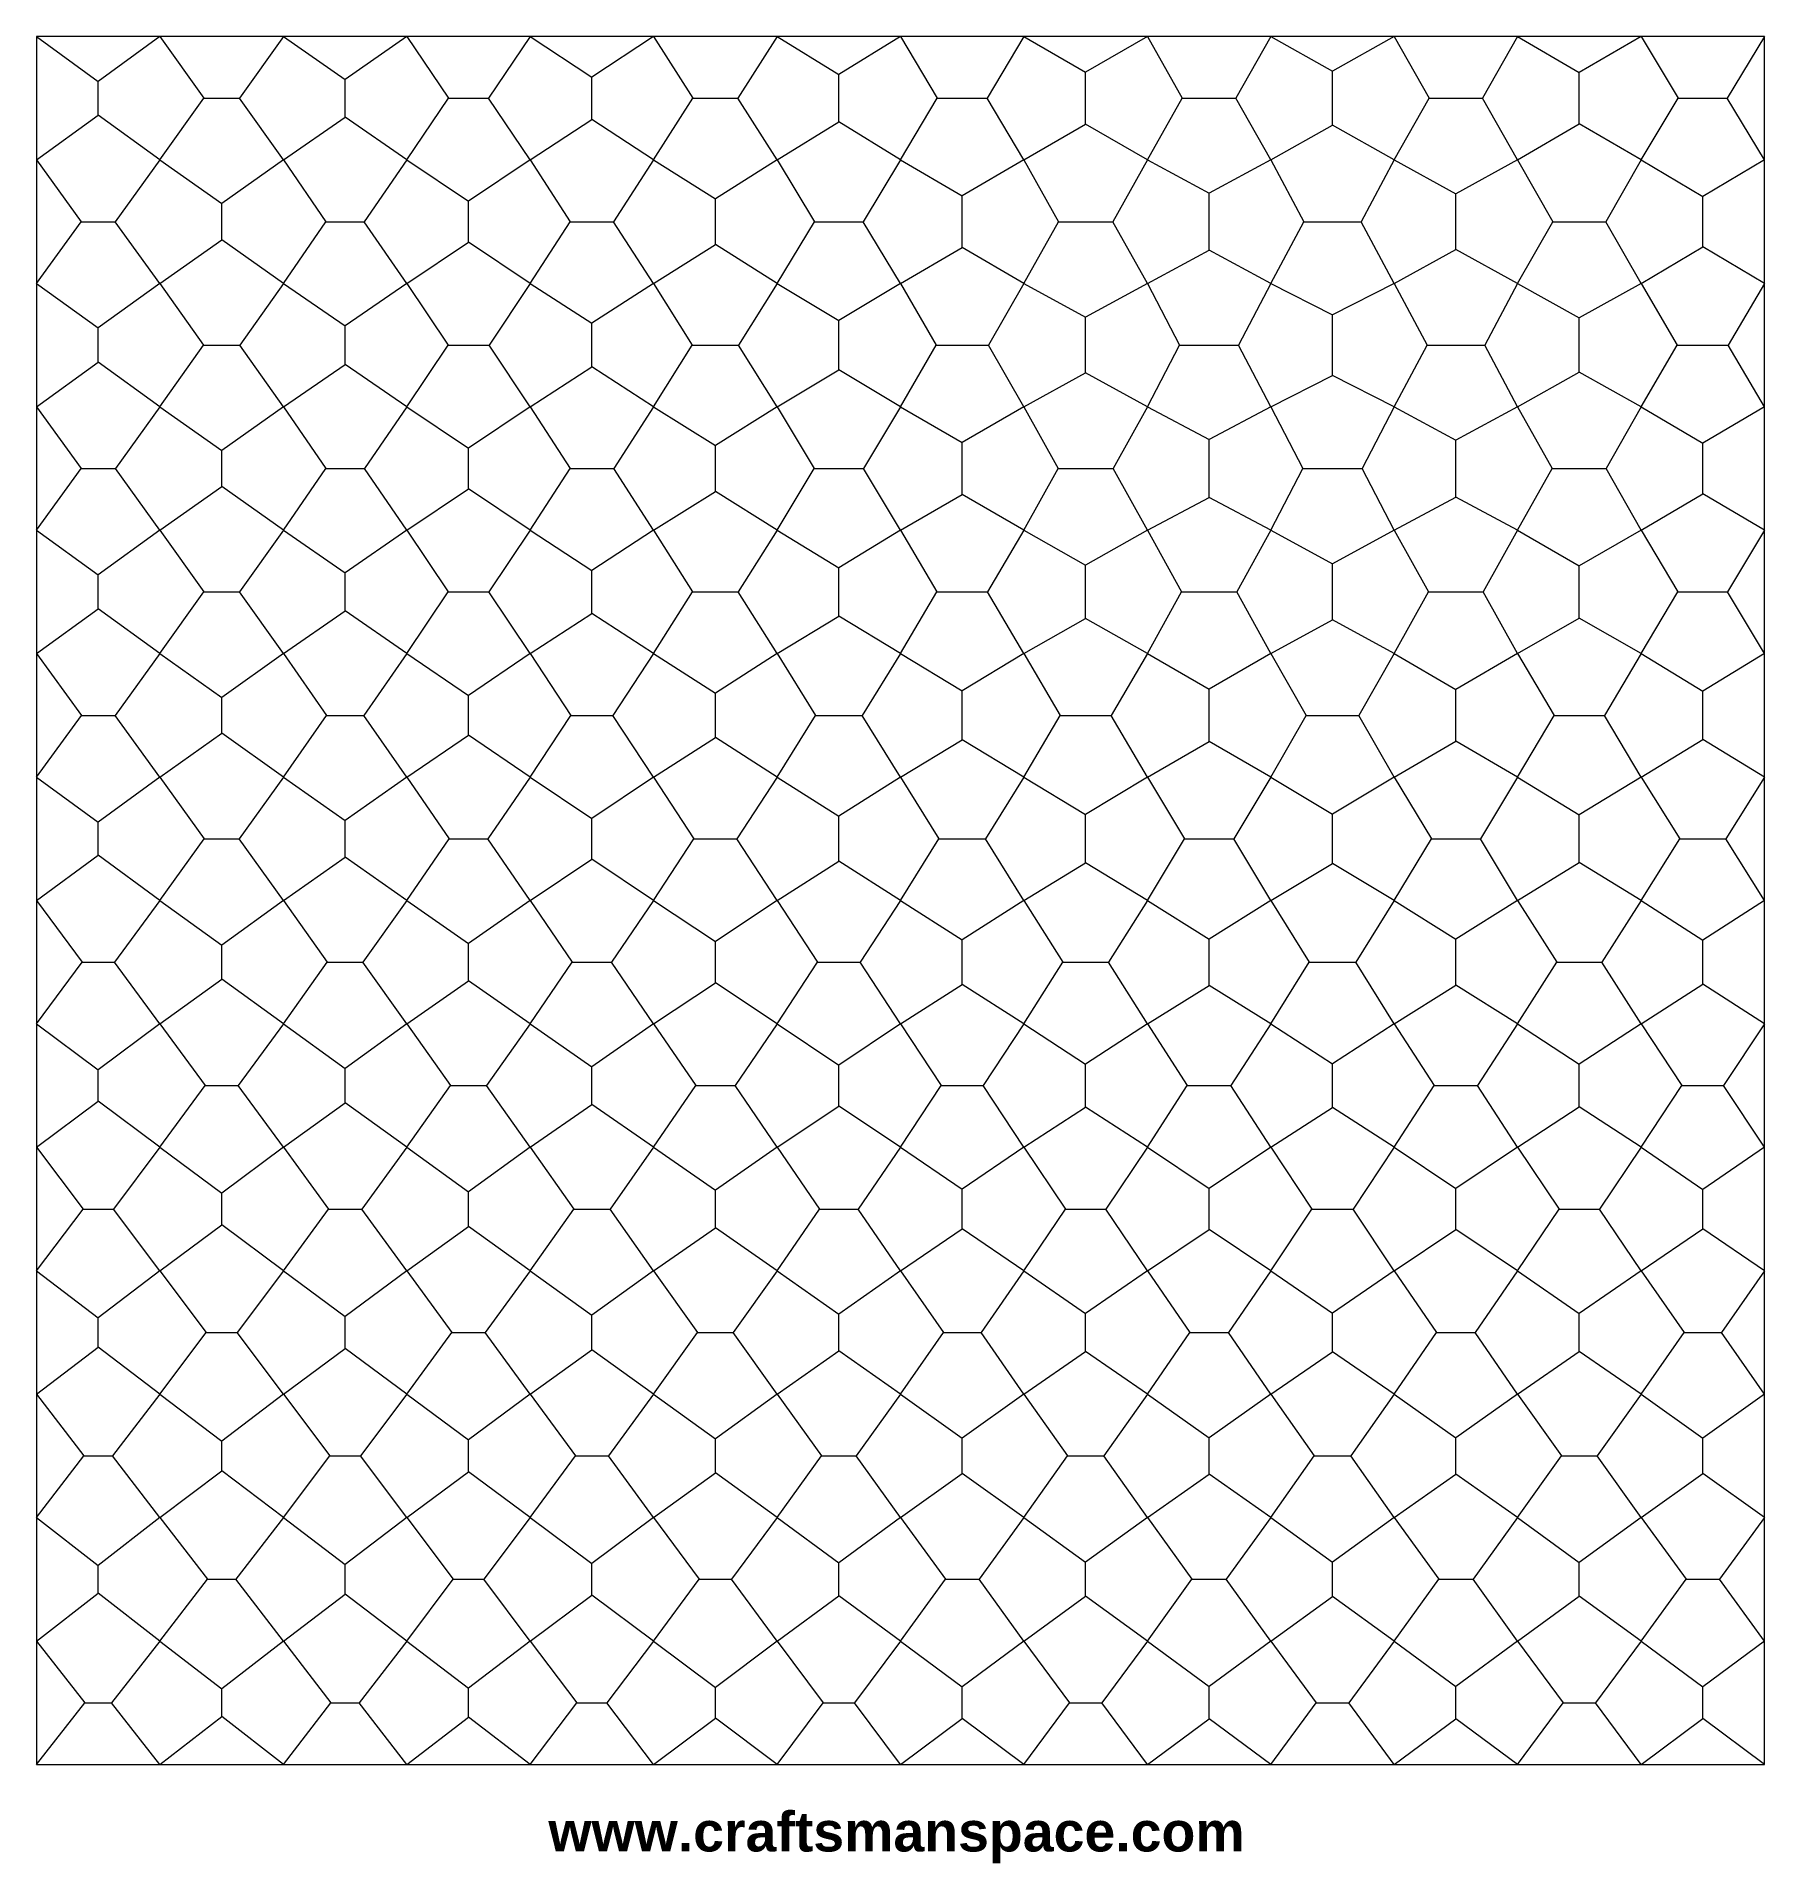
# Model space of a CAD drawing. Header units: millimetres. Extents: x -762 to 762, y -849 to 762.
import ezdxf

# ---------------------------------------------------------------- set-up
doc = ezdxf.new("R2010")
doc.units = ezdxf.units.MM
doc.header["$MEASUREMENT"] = 0
doc.layers.add('Default', color=7, linetype='Continuous')

msp = doc.modelspace()

# ---------------------------------------------------------------- texts
at = {"insert": (-310.5391, -803.7916), "char_height": 35, "width": 628.268004, "attachment_point": 1}
msp.add_mtext('{\\fArial|b1|i0|c0|p34;www.craftsmanspace.com}', dxfattribs=at)

# ---------------------------------------------------------------- linework, layer by layer
at = {"layer": 'Default', "lineweight": 9}
for points in [[(761.9999, 761.9999), (761.9999, 761.9999), (-761.9999, 761.9999), (-761.9999, 761.9999)], [(-761.9999, 761.9999), (-761.9999, 761.9999), (-761.9999, -761.9999), (-761.9999, -761.9999)], [(-761.9999, 761.9999), (-761.9999, 761.9999), (-707.5714, 722.4585), (-707.5714, 722.4585)], [(-653.1428, 761.9999), (-653.1428, 761.9999), (-707.5714, 722.4585), (-707.5714, 722.4585)], [(-653.1428, 761.9999), (-653.1428, 761.9999), (-614.4637, 707.5714), (-614.4637, 707.5714)], [(-544.2856, 761.9999), (-544.2856, 761.9999), (-582.9648, 707.5714), (-582.9648, 707.5714)], [(-544.2856, 761.9999), (-544.2856, 761.9999), (-489.8571, 724.2487), (-489.8571, 724.2487)], [(-435.4285, 761.9999), (-435.4285, 761.9999), (-489.8571, 724.2487), (-489.8571, 724.2487)], [(-435.4285, 761.9999), (-435.4285, 761.9999), (-398.6693, 707.5714), (-398.6693, 707.5714)], [(-326.5714, 761.9999), (-326.5714, 761.9999), (-363.3306, 707.5714), (-363.3306, 707.5714)], [(-326.5714, 761.9999), (-326.5714, 761.9999), (-272.1428, 726.2914), (-272.1428, 726.2914)], [(-217.7143, 761.9999), (-217.7143, 761.9999), (-272.1428, 726.2914), (-272.1428, 726.2914)], [(-217.7143, 761.9999), (-217.7143, 761.9999), (-183.1021, 707.5714), (-183.1021, 707.5714)], [(-108.8571, 761.9999), (-108.8571, 761.9999), (-143.4692, 707.5714), (-143.4692, 707.5714)], [(-108.8571, 761.9999), (-108.8571, 761.9999), (-54.4285, 728.5053), (-54.4285, 728.5053)], [(0, 761.9999), (0, 761.9999), (-54.4285, 728.5053), (-54.4285, 728.5053)], [(0, 761.9999), (0, 761.9999), (32.403, 707.5714), (32.403, 707.5714)], [(108.8571, 761.9999), (108.8571, 761.9999), (76.454, 707.5714), (76.454, 707.5714)], [(108.8571, 761.9999), (108.8571, 761.9999), (163.2856, 730.5725), (163.2856, 730.5725)], [(217.7143, 761.9999), (217.7143, 761.9999), (163.2856, 730.5725), (163.2856, 730.5725)], [(217.7143, 761.9999), (217.7143, 761.9999), (248.4488, 707.5714), (248.4488, 707.5714)], [(326.5714, 761.9999), (326.5714, 761.9999), (295.8368, 707.5714), (295.8368, 707.5714)], [(326.5714, 761.9999), (326.5714, 761.9999), (380.9999, 731.4484), (380.9999, 731.4484)], [(435.4285, 761.9999), (435.4285, 761.9999), (380.9999, 731.4484), (380.9999, 731.4484)], [(435.4285, 761.9999), (435.4285, 761.9999), (466.3918, 707.5714), (466.3918, 707.5714)], [(544.2856, 761.9999), (544.2856, 761.9999), (513.3224, 707.5714), (513.3224, 707.5714)], [(544.2856, 761.9999), (544.2856, 761.9999), (598.7143, 730.2047), (598.7143, 730.2047)], [(653.1428, 761.9999), (653.1428, 761.9999), (598.7143, 730.2047), (598.7143, 730.2047)], [(653.1428, 761.9999), (653.1428, 761.9999), (685.975, 707.5714), (685.975, 707.5714)], [(761.9999, 761.9999), (761.9999, 761.9999), (729.1678, 707.5714), (729.1678, 707.5714)], [(761.9999, -761.9999), (761.9999, -761.9999), (761.9999, 761.9999), (761.9999, 761.9999)], [(-272.1428, 688.8514), (-272.1428, 688.8514), (-272.1428, 726.2914), (-272.1428, 726.2914)], [(-54.4285, 686.6374), (-54.4285, 686.6374), (-54.4285, 728.5053), (-54.4285, 728.5053)], [(163.2856, 684.5703), (163.2856, 684.5703), (163.2856, 730.5725), (163.2856, 730.5725)], [(380.9999, 683.6943), (380.9999, 683.6943), (380.9999, 731.4484), (380.9999, 731.4484)], [(598.7143, 684.9381), (598.7143, 684.9381), (598.7143, 730.2047), (598.7143, 730.2047)], [(-707.5714, 692.6843), (-707.5714, 692.6843), (-707.5714, 722.4585), (-707.5714, 722.4585)], [(-489.8571, 690.8941), (-489.8571, 690.8941), (-489.8571, 724.2487), (-489.8571, 724.2487)], [(-653.1428, 653.1428), (-653.1428, 653.1428), (-614.4637, 707.5714), (-614.4637, 707.5714)], [(-614.4637, 707.5714), (-614.4637, 707.5714), (-582.9648, 707.5714), (-582.9648, 707.5714)], [(-544.2856, 653.1428), (-544.2856, 653.1428), (-582.9648, 707.5714), (-582.9648, 707.5714)], [(-435.4285, 653.1428), (-435.4285, 653.1428), (-398.6693, 707.5714), (-398.6693, 707.5714)], [(-398.6693, 707.5714), (-398.6693, 707.5714), (-363.3306, 707.5714), (-363.3306, 707.5714)], [(-326.5714, 653.1428), (-326.5714, 653.1428), (-363.3306, 707.5714), (-363.3306, 707.5714)], [(-217.7143, 653.1428), (-217.7143, 653.1428), (-183.1021, 707.5714), (-183.1021, 707.5714)], [(-183.1021, 707.5714), (-183.1021, 707.5714), (-143.4692, 707.5714), (-143.4692, 707.5714)], [(-108.8571, 653.1428), (-108.8571, 653.1428), (-143.4692, 707.5714), (-143.4692, 707.5714)], [(0, 653.1428), (0, 653.1428), (32.403, 707.5714), (32.403, 707.5714)], [(32.403, 707.5714), (32.403, 707.5714), (76.454, 707.5714), (76.454, 707.5714)], [(108.8571, 653.1428), (108.8571, 653.1428), (76.454, 707.5714), (76.454, 707.5714)], [(217.7143, 653.1428), (217.7143, 653.1428), (248.4488, 707.5714), (248.4488, 707.5714)], [(248.4488, 707.5714), (248.4488, 707.5714), (295.8368, 707.5714), (295.8368, 707.5714)], [(326.5714, 653.1428), (326.5714, 653.1428), (295.8368, 707.5714), (295.8368, 707.5714)], [(435.4285, 653.1428), (435.4285, 653.1428), (466.3918, 707.5714), (466.3918, 707.5714)], [(466.3918, 707.5714), (466.3918, 707.5714), (513.3224, 707.5714), (513.3224, 707.5714)], [(544.2856, 653.1428), (544.2856, 653.1428), (513.3224, 707.5714), (513.3224, 707.5714)], [(653.1428, 653.1428), (653.1428, 653.1428), (685.975, 707.5714), (685.975, 707.5714)], [(685.975, 707.5714), (685.975, 707.5714), (729.1678, 707.5714), (729.1678, 707.5714)], [(761.9999, 653.1428), (761.9999, 653.1428), (729.1678, 707.5714), (729.1678, 707.5714)], [(-761.9999, 653.1428), (-761.9999, 653.1428), (-707.5714, 692.6843), (-707.5714, 692.6843)], [(-653.1428, 653.1428), (-653.1428, 653.1428), (-707.5714, 692.6843), (-707.5714, 692.6843)], [(-544.2856, 653.1428), (-544.2856, 653.1428), (-489.8571, 690.8941), (-489.8571, 690.8941)], [(-435.4285, 653.1428), (-435.4285, 653.1428), (-489.8571, 690.8941), (-489.8571, 690.8941)], [(-326.5714, 653.1428), (-326.5714, 653.1428), (-272.1428, 688.8514), (-272.1428, 688.8514)], [(-217.7143, 653.1428), (-217.7143, 653.1428), (-272.1428, 688.8514), (-272.1428, 688.8514)], [(-108.8571, 653.1428), (-108.8571, 653.1428), (-54.4285, 686.6374), (-54.4285, 686.6374)], [(0, 653.1428), (0, 653.1428), (-54.4285, 686.6374), (-54.4285, 686.6374)], [(108.8571, 653.1428), (108.8571, 653.1428), (163.2856, 684.5703), (163.2856, 684.5703)], [(217.7143, 653.1428), (217.7143, 653.1428), (163.2856, 684.5703), (163.2856, 684.5703)], [(326.5714, 653.1428), (326.5714, 653.1428), (380.9999, 683.6943), (380.9999, 683.6943)], [(435.4285, 653.1428), (435.4285, 653.1428), (380.9999, 683.6943), (380.9999, 683.6943)], [(544.2856, 653.1428), (544.2856, 653.1428), (598.7143, 684.9381), (598.7143, 684.9381)], [(653.1428, 653.1428), (653.1428, 653.1428), (598.7143, 684.9381), (598.7143, 684.9381)], [(-761.9999, 653.1428), (-761.9999, 653.1428), (-722.6105, 598.7143), (-722.6105, 598.7143)], [(-653.1428, 653.1428), (-653.1428, 653.1428), (-692.5322, 598.7143), (-692.5322, 598.7143)], [(-653.1428, 653.1428), (-653.1428, 653.1428), (-598.7143, 614.6468), (-598.7143, 614.6468)], [(-544.2856, 653.1428), (-544.2856, 653.1428), (-598.7143, 614.6468), (-598.7143, 614.6468)], [(-544.2856, 653.1428), (-544.2856, 653.1428), (-506.7569, 598.7143), (-506.7569, 598.7143)], [(-435.4285, 653.1428), (-435.4285, 653.1428), (-472.9573, 598.7143), (-472.9573, 598.7143)], [(-435.4285, 653.1428), (-435.4285, 653.1428), (-380.9999, 616.6566), (-380.9999, 616.6566)], [(-326.5714, 653.1428), (-326.5714, 653.1428), (-380.9999, 616.6566), (-380.9999, 616.6566)], [(-326.5714, 653.1428), (-326.5714, 653.1428), (-291.202, 598.7143), (-291.202, 598.7143)], [(-217.7143, 653.1428), (-217.7143, 653.1428), (-253.0836, 598.7143), (-253.0836, 598.7143)], [(-217.7143, 653.1428), (-217.7143, 653.1428), (-163.2856, 618.9585), (-163.2856, 618.9585)], [(-108.8571, 653.1428), (-108.8571, 653.1428), (-163.2856, 618.9585), (-163.2856, 618.9585)], [(-108.8571, 653.1428), (-108.8571, 653.1428), (-75.913, 598.7143), (-75.913, 598.7143)], [(0, 653.1428), (0, 653.1428), (-32.9441, 598.7143), (-32.9441, 598.7143)], [(0, 653.1428), (0, 653.1428), (54.4285, 621.4662), (54.4285, 621.4662)], [(108.8571, 653.1428), (108.8571, 653.1428), (54.4285, 621.4662), (54.4285, 621.4662)], [(108.8571, 653.1428), (108.8571, 653.1428), (139.3019, 598.7143), (139.3019, 598.7143)], [(217.7143, 653.1428), (217.7143, 653.1428), (187.2694, 598.7143), (187.2694, 598.7143)], [(217.7143, 653.1428), (217.7143, 653.1428), (272.1428, 623.7159), (272.1428, 623.7159)], [(326.5714, 653.1428), (326.5714, 653.1428), (272.1428, 623.7159), (272.1428, 623.7159)], [(326.5714, 653.1428), (326.5714, 653.1428), (355.6824, 598.7143), (355.6824, 598.7143)], [(435.4285, 653.1428), (435.4285, 653.1428), (406.3175, 598.7143), (406.3175, 598.7143)], [(435.4285, 653.1428), (435.4285, 653.1428), (489.8571, 623.3565), (489.8571, 623.3565)], [(544.2856, 653.1428), (544.2856, 653.1428), (489.8571, 623.3565), (489.8571, 623.3565)], [(544.2856, 653.1428), (544.2856, 653.1428), (575.2119, 598.7143), (575.2119, 598.7143)], [(653.1428, 653.1428), (653.1428, 653.1428), (622.2166, 598.7143), (622.2166, 598.7143)], [(653.1428, 653.1428), (653.1428, 653.1428), (707.5714, 620.9587), (707.5714, 620.9587)], [(761.9999, 653.1428), (761.9999, 653.1428), (707.5714, 620.9587), (707.5714, 620.9587)], [(-598.7143, 582.7816), (-598.7143, 582.7816), (-598.7143, 614.6468), (-598.7143, 614.6468)], [(-380.9999, 580.7719), (-380.9999, 580.7719), (-380.9999, 616.6566), (-380.9999, 616.6566)], [(-163.2856, 578.47), (-163.2856, 578.47), (-163.2856, 618.9585), (-163.2856, 618.9585)], [(54.4285, 575.9623), (54.4285, 575.9623), (54.4285, 621.4662), (54.4285, 621.4662)], [(272.1428, 573.7126), (272.1428, 573.7126), (272.1428, 623.7159), (272.1428, 623.7159)], [(489.8571, 574.072), (489.8571, 574.072), (489.8571, 623.3565), (489.8571, 623.3565)], [(707.5714, 576.4698), (707.5714, 576.4698), (707.5714, 620.9587), (707.5714, 620.9587)], [(-761.9999, 544.2856), (-761.9999, 544.2856), (-722.6105, 598.7143), (-722.6105, 598.7143)], [(-722.6105, 598.7143), (-722.6105, 598.7143), (-692.5322, 598.7143), (-692.5322, 598.7143)], [(-653.1428, 544.2856), (-653.1428, 544.2856), (-692.5322, 598.7143), (-692.5322, 598.7143)], [(-544.2856, 544.2856), (-544.2856, 544.2856), (-506.7569, 598.7143), (-506.7569, 598.7143)], [(-506.7569, 598.7143), (-506.7569, 598.7143), (-472.9573, 598.7143), (-472.9573, 598.7143)], [(-435.4285, 544.2856), (-435.4285, 544.2856), (-472.9573, 598.7143), (-472.9573, 598.7143)], [(-326.5714, 544.2856), (-326.5714, 544.2856), (-291.202, 598.7143), (-291.202, 598.7143)], [(-291.202, 598.7143), (-291.202, 598.7143), (-253.0836, 598.7143), (-253.0836, 598.7143)], [(-217.7143, 544.2856), (-217.7143, 544.2856), (-253.0836, 598.7143), (-253.0836, 598.7143)], [(-108.8571, 544.2856), (-108.8571, 544.2856), (-75.913, 598.7143), (-75.913, 598.7143)], [(-75.913, 598.7143), (-75.913, 598.7143), (-32.9441, 598.7143), (-32.9441, 598.7143)], [(0, 544.2856), (0, 544.2856), (-32.9441, 598.7143), (-32.9441, 598.7143)], [(108.8571, 544.2856), (108.8571, 544.2856), (139.3019, 598.7143), (139.3019, 598.7143)], [(139.3019, 598.7143), (139.3019, 598.7143), (187.2694, 598.7143), (187.2694, 598.7143)], [(217.7143, 544.2856), (217.7143, 544.2856), (187.2694, 598.7143), (187.2694, 598.7143)], [(326.5714, 544.2856), (326.5714, 544.2856), (355.6824, 598.7143), (355.6824, 598.7143)], [(355.6824, 598.7143), (355.6824, 598.7143), (406.3175, 598.7143), (406.3175, 598.7143)], [(435.4285, 544.2856), (435.4285, 544.2856), (406.3175, 598.7143), (406.3175, 598.7143)], [(544.2856, 544.2856), (544.2856, 544.2856), (575.2119, 598.7143), (575.2119, 598.7143)], [(575.2119, 598.7143), (575.2119, 598.7143), (622.2166, 598.7143), (622.2166, 598.7143)], [(653.1428, 544.2856), (653.1428, 544.2856), (622.2166, 598.7143), (622.2166, 598.7143)], [(-653.1428, 544.2856), (-653.1428, 544.2856), (-598.7143, 582.7816), (-598.7143, 582.7816)], [(-544.2856, 544.2856), (-544.2856, 544.2856), (-598.7143, 582.7816), (-598.7143, 582.7816)], [(-435.4285, 544.2856), (-435.4285, 544.2856), (-380.9999, 580.7719), (-380.9999, 580.7719)], [(-326.5714, 544.2856), (-326.5714, 544.2856), (-380.9999, 580.7719), (-380.9999, 580.7719)], [(-217.7143, 544.2856), (-217.7143, 544.2856), (-163.2856, 578.47), (-163.2856, 578.47)], [(-108.8571, 544.2856), (-108.8571, 544.2856), (-163.2856, 578.47), (-163.2856, 578.47)], [(0, 544.2856), (0, 544.2856), (54.4285, 575.9623), (54.4285, 575.9623)], [(108.8571, 544.2856), (108.8571, 544.2856), (54.4285, 575.9623), (54.4285, 575.9623)], [(217.7143, 544.2856), (217.7143, 544.2856), (272.1428, 573.7126), (272.1428, 573.7126)], [(326.5714, 544.2856), (326.5714, 544.2856), (272.1428, 573.7126), (272.1428, 573.7126)], [(435.4285, 544.2856), (435.4285, 544.2856), (489.8571, 574.072), (489.8571, 574.072)], [(544.2856, 544.2856), (544.2856, 544.2856), (489.8571, 574.072), (489.8571, 574.072)], [(653.1428, 544.2856), (653.1428, 544.2856), (707.5714, 576.4698), (707.5714, 576.4698)], [(761.9999, 544.2856), (761.9999, 544.2856), (707.5714, 576.4698), (707.5714, 576.4698)], [(-761.9999, 544.2856), (-761.9999, 544.2856), (-707.5714, 504.9638), (-707.5714, 504.9638)], [(-653.1428, 544.2856), (-653.1428, 544.2856), (-707.5714, 504.9638), (-707.5714, 504.9638)], [(-653.1428, 544.2856), (-653.1428, 544.2856), (-614.7285, 489.8571), (-614.7285, 489.8571)], [(-544.2856, 544.2856), (-544.2856, 544.2856), (-582.6999, 489.8571), (-582.6999, 489.8571)], [(-544.2856, 544.2856), (-544.2856, 544.2856), (-489.8571, 506.8566), (-489.8571, 506.8566)], [(-435.4285, 544.2856), (-435.4285, 544.2856), (-489.8571, 506.8566), (-489.8571, 506.8566)], [(-435.4285, 544.2856), (-435.4285, 544.2856), (-399.0656, 489.8571), (-399.0656, 489.8571)], [(-326.5714, 544.2856), (-326.5714, 544.2856), (-362.9343, 489.8571), (-362.9343, 489.8571)], [(-326.5714, 544.2856), (-326.5714, 544.2856), (-272.1428, 509.0709), (-272.1428, 509.0709)], [(-217.7143, 544.2856), (-217.7143, 544.2856), (-272.1428, 509.0709), (-272.1428, 509.0709)], [(-217.7143, 544.2856), (-217.7143, 544.2856), (-183.7282, 489.8571), (-183.7282, 489.8571)], [(-108.8571, 544.2856), (-108.8571, 544.2856), (-142.8431, 489.8571), (-142.8431, 489.8571)], [(-108.8571, 544.2856), (-108.8571, 544.2856), (-54.4285, 511.6035), (-54.4285, 511.6035)], [(0, 544.2856), (0, 544.2856), (-54.4285, 511.6035), (-54.4285, 511.6035)], [(0, 544.2856), (0, 544.2856), (31.3129, 489.8571), (31.3129, 489.8571)], [(108.8571, 544.2856), (108.8571, 544.2856), (77.5442, 489.8571), (77.5442, 489.8571)], [(108.8571, 544.2856), (108.8571, 544.2856), (163.2856, 514.3908), (163.2856, 514.3908)], [(217.7143, 544.2856), (217.7143, 544.2856), (163.2856, 514.3908), (163.2856, 514.3908)], [(217.7143, 544.2856), (217.7143, 544.2856), (246.1786, 489.8571), (246.1786, 489.8571)], [(326.5714, 544.2856), (326.5714, 544.2856), (298.107, 489.8571), (298.107, 489.8571)], [(326.5714, 544.2856), (326.5714, 544.2856), (380.9999, 516.5765), (380.9999, 516.5765)], [(435.4285, 544.2856), (435.4285, 544.2856), (380.9999, 516.5765), (380.9999, 516.5765)], [(435.4285, 544.2856), (435.4285, 544.2856), (464.4616, 489.8571), (464.4616, 489.8571)], [(544.2856, 544.2856), (544.2856, 544.2856), (515.2526, 489.8571), (515.2526, 489.8571)], [(544.2856, 544.2856), (544.2856, 544.2856), (598.7143, 513.8192), (598.7143, 513.8192)], [(653.1428, 544.2856), (653.1428, 544.2856), (598.7143, 513.8192), (598.7143, 513.8192)], [(653.1428, 544.2856), (653.1428, 544.2856), (685.0104, 489.8571), (685.0104, 489.8571)], [(761.9999, 544.2856), (761.9999, 544.2856), (730.1324, 489.8571), (730.1324, 489.8571)], [(380.9999, 463.1377), (380.9999, 463.1377), (380.9999, 516.5765), (380.9999, 516.5765)], [(-707.5714, 474.7504), (-707.5714, 474.7504), (-707.5714, 504.9638), (-707.5714, 504.9638)], [(-489.8571, 472.8575), (-489.8571, 472.8575), (-489.8571, 506.8566), (-489.8571, 506.8566)], [(-272.1428, 470.6432), (-272.1428, 470.6432), (-272.1428, 509.0709), (-272.1428, 509.0709)], [(-54.4285, 468.1107), (-54.4285, 468.1107), (-54.4285, 511.6035), (-54.4285, 511.6035)], [(163.2856, 465.3234), (163.2856, 465.3234), (163.2856, 514.3908), (163.2856, 514.3908)], [(598.7143, 465.895), (598.7143, 465.895), (598.7143, 513.8192), (598.7143, 513.8192)], [(-653.1428, 435.4285), (-653.1428, 435.4285), (-614.7285, 489.8571), (-614.7285, 489.8571)], [(-614.7285, 489.8571), (-614.7285, 489.8571), (-582.6999, 489.8571), (-582.6999, 489.8571)], [(-544.2856, 435.4285), (-544.2856, 435.4285), (-582.6999, 489.8571), (-582.6999, 489.8571)], [(-435.4285, 435.4285), (-435.4285, 435.4285), (-399.0656, 489.8571), (-399.0656, 489.8571)], [(-399.0656, 489.8571), (-399.0656, 489.8571), (-362.9343, 489.8571), (-362.9343, 489.8571)], [(-326.5714, 435.4285), (-326.5714, 435.4285), (-362.9343, 489.8571), (-362.9343, 489.8571)], [(-217.7143, 435.4285), (-217.7143, 435.4285), (-183.7282, 489.8571), (-183.7282, 489.8571)], [(-183.7282, 489.8571), (-183.7282, 489.8571), (-142.8431, 489.8571), (-142.8431, 489.8571)], [(-108.8571, 435.4285), (-108.8571, 435.4285), (-142.8431, 489.8571), (-142.8431, 489.8571)], [(0, 435.4285), (0, 435.4285), (31.3129, 489.8571), (31.3129, 489.8571)], [(31.3129, 489.8571), (31.3129, 489.8571), (77.5442, 489.8571), (77.5442, 489.8571)], [(108.8571, 435.4285), (108.8571, 435.4285), (77.5442, 489.8571), (77.5442, 489.8571)], [(217.7143, 435.4285), (217.7143, 435.4285), (246.1786, 489.8571), (246.1786, 489.8571)], [(246.1786, 489.8571), (246.1786, 489.8571), (298.107, 489.8571), (298.107, 489.8571)], [(326.5714, 435.4285), (326.5714, 435.4285), (298.107, 489.8571), (298.107, 489.8571)], [(435.4285, 435.4285), (435.4285, 435.4285), (464.4616, 489.8571), (464.4616, 489.8571)], [(464.4616, 489.8571), (464.4616, 489.8571), (515.2526, 489.8571), (515.2526, 489.8571)], [(544.2856, 435.4285), (544.2856, 435.4285), (515.2526, 489.8571), (515.2526, 489.8571)], [(653.1428, 435.4285), (653.1428, 435.4285), (685.0104, 489.8571), (685.0104, 489.8571)], [(685.0104, 489.8571), (685.0104, 489.8571), (730.1324, 489.8571), (730.1324, 489.8571)], [(761.9999, 435.4285), (761.9999, 435.4285), (730.1324, 489.8571), (730.1324, 489.8571)], [(-761.9999, 435.4285), (-761.9999, 435.4285), (-707.5714, 474.7504), (-707.5714, 474.7504)], [(-653.1428, 435.4285), (-653.1428, 435.4285), (-707.5714, 474.7504), (-707.5714, 474.7504)], [(-544.2856, 435.4285), (-544.2856, 435.4285), (-489.8571, 472.8575), (-489.8571, 472.8575)], [(-435.4285, 435.4285), (-435.4285, 435.4285), (-489.8571, 472.8575), (-489.8571, 472.8575)], [(-326.5714, 435.4285), (-326.5714, 435.4285), (-272.1428, 470.6432), (-272.1428, 470.6432)], [(-217.7143, 435.4285), (-217.7143, 435.4285), (-272.1428, 470.6432), (-272.1428, 470.6432)], [(-108.8571, 435.4285), (-108.8571, 435.4285), (-54.4285, 468.1107), (-54.4285, 468.1107)], [(0, 435.4285), (0, 435.4285), (-54.4285, 468.1107), (-54.4285, 468.1107)], [(108.8571, 435.4285), (108.8571, 435.4285), (163.2856, 465.3234), (163.2856, 465.3234)], [(217.7143, 435.4285), (217.7143, 435.4285), (163.2856, 465.3234), (163.2856, 465.3234)], [(326.5714, 435.4285), (326.5714, 435.4285), (380.9999, 463.1377), (380.9999, 463.1377)], [(435.4285, 435.4285), (435.4285, 435.4285), (380.9999, 463.1377), (380.9999, 463.1377)], [(544.2856, 435.4285), (544.2856, 435.4285), (598.7143, 465.895), (598.7143, 465.895)], [(653.1428, 435.4285), (653.1428, 435.4285), (598.7143, 465.895), (598.7143, 465.895)], [(-761.9999, 435.4285), (-761.9999, 435.4285), (-722.6574, 380.9999), (-722.6574, 380.9999)], [(-653.1428, 435.4285), (-653.1428, 435.4285), (-692.4853, 380.9999), (-692.4853, 380.9999)], [(-653.1428, 435.4285), (-653.1428, 435.4285), (-598.7143, 396.9892), (-598.7143, 396.9892)], [(-544.2856, 435.4285), (-544.2856, 435.4285), (-598.7143, 396.9892), (-598.7143, 396.9892)], [(-544.2856, 435.4285), (-544.2856, 435.4285), (-506.8261, 380.9999), (-506.8261, 380.9999)], [(-435.4285, 435.4285), (-435.4285, 435.4285), (-472.8881, 380.9999), (-472.8881, 380.9999)], [(-435.4285, 435.4285), (-435.4285, 435.4285), (-380.9999, 399.0278), (-380.9999, 399.0278)], [(-326.5714, 435.4285), (-326.5714, 435.4285), (-380.9999, 399.0278), (-380.9999, 399.0278)], [(-326.5714, 435.4285), (-326.5714, 435.4285), (-291.3091, 380.9999), (-291.3091, 380.9999)], [(-217.7143, 435.4285), (-217.7143, 435.4285), (-252.9765, 380.9999), (-252.9765, 380.9999)], [(-217.7143, 435.4285), (-217.7143, 435.4285), (-163.2856, 401.3813), (-163.2856, 401.3813)], [(-108.8571, 435.4285), (-108.8571, 435.4285), (-163.2856, 401.3813), (-163.2856, 401.3813)], [(-108.8571, 435.4285), (-108.8571, 435.4285), (-76.0936, 380.9999), (-76.0936, 380.9999)], [(0, 435.4285), (0, 435.4285), (-32.7635, 380.9999), (-32.7635, 380.9999)], [(0, 435.4285), (0, 435.4285), (54.4285, 404.001), (54.4285, 404.001)], [(108.8571, 435.4285), (108.8571, 435.4285), (54.4285, 404.001), (54.4285, 404.001)], [(108.8571, 435.4285), (108.8571, 435.4285), (138.9315, 380.9999), (138.9315, 380.9999)], [(217.7143, 435.4285), (217.7143, 435.4285), (187.6399, 380.9999), (187.6399, 380.9999)], [(217.7143, 435.4285), (217.7143, 435.4285), (272.1428, 406.6072), (272.1428, 406.6072)], [(326.5714, 435.4285), (326.5714, 435.4285), (272.1428, 406.6072), (272.1428, 406.6072)], [(326.5714, 435.4285), (326.5714, 435.4285), (354.9128, 380.9999), (354.9128, 380.9999)], [(435.4285, 435.4285), (435.4285, 435.4285), (407.0871, 380.9999), (407.0871, 380.9999)], [(435.4285, 435.4285), (435.4285, 435.4285), (489.8571, 406.1358), (489.8571, 406.1358)], [(544.2856, 435.4285), (544.2856, 435.4285), (489.8571, 406.1358), (489.8571, 406.1358)], [(544.2856, 435.4285), (544.2856, 435.4285), (574.8994, 380.9999), (574.8994, 380.9999)], [(653.1428, 435.4285), (653.1428, 435.4285), (622.5291, 380.9999), (622.5291, 380.9999)], [(653.1428, 435.4285), (653.1428, 435.4285), (707.5714, 403.4619), (707.5714, 403.4619)], [(761.9999, 435.4285), (761.9999, 435.4285), (707.5714, 403.4619), (707.5714, 403.4619)], [(54.4285, 357.9989), (54.4285, 357.9989), (54.4285, 404.001), (54.4285, 404.001)], [(272.1428, 355.3927), (272.1428, 355.3927), (272.1428, 406.6072), (272.1428, 406.6072)], [(489.8571, 355.8641), (489.8571, 355.8641), (489.8571, 406.1358), (489.8571, 406.1358)], [(707.5714, 358.538), (707.5714, 358.538), (707.5714, 403.4619), (707.5714, 403.4619)], [(-598.7143, 365.0107), (-598.7143, 365.0107), (-598.7143, 396.9892), (-598.7143, 396.9892)], [(-380.9999, 362.9721), (-380.9999, 362.9721), (-380.9999, 399.0278), (-380.9999, 399.0278)], [(-163.2856, 360.6186), (-163.2856, 360.6186), (-163.2856, 401.3813), (-163.2856, 401.3813)], [(-761.9999, 326.5714), (-761.9999, 326.5714), (-722.6574, 380.9999), (-722.6574, 380.9999)], [(-722.6574, 380.9999), (-722.6574, 380.9999), (-692.4853, 380.9999), (-692.4853, 380.9999)], [(-653.1428, 326.5714), (-653.1428, 326.5714), (-692.4853, 380.9999), (-692.4853, 380.9999)], [(-544.2856, 326.5714), (-544.2856, 326.5714), (-506.8261, 380.9999), (-506.8261, 380.9999)], [(-506.8261, 380.9999), (-506.8261, 380.9999), (-472.8881, 380.9999), (-472.8881, 380.9999)], [(-435.4285, 326.5714), (-435.4285, 326.5714), (-472.8881, 380.9999), (-472.8881, 380.9999)], [(-326.5714, 326.5714), (-326.5714, 326.5714), (-291.3091, 380.9999), (-291.3091, 380.9999)], [(-291.3091, 380.9999), (-291.3091, 380.9999), (-252.9765, 380.9999), (-252.9765, 380.9999)], [(-217.7143, 326.5714), (-217.7143, 326.5714), (-252.9765, 380.9999), (-252.9765, 380.9999)], [(-108.8571, 326.5714), (-108.8571, 326.5714), (-76.0936, 380.9999), (-76.0936, 380.9999)], [(-76.0936, 380.9999), (-76.0936, 380.9999), (-32.7635, 380.9999), (-32.7635, 380.9999)], [(0, 326.5714), (0, 326.5714), (-32.7635, 380.9999), (-32.7635, 380.9999)], [(108.8571, 326.5714), (108.8571, 326.5714), (138.9315, 380.9999), (138.9315, 380.9999)], [(138.9315, 380.9999), (138.9315, 380.9999), (187.6399, 380.9999), (187.6399, 380.9999)], [(217.7143, 326.5714), (217.7143, 326.5714), (187.6399, 380.9999), (187.6399, 380.9999)], [(326.5714, 326.5714), (326.5714, 326.5714), (354.9128, 380.9999), (354.9128, 380.9999)], [(354.9128, 380.9999), (354.9128, 380.9999), (407.0871, 380.9999), (407.0871, 380.9999)], [(435.4285, 326.5714), (435.4285, 326.5714), (407.0871, 380.9999), (407.0871, 380.9999)], [(544.2856, 326.5714), (544.2856, 326.5714), (574.8994, 380.9999), (574.8994, 380.9999)], [(574.8994, 380.9999), (574.8994, 380.9999), (622.5291, 380.9999), (622.5291, 380.9999)], [(653.1428, 326.5714), (653.1428, 326.5714), (622.5291, 380.9999), (622.5291, 380.9999)], [(-653.1428, 326.5714), (-653.1428, 326.5714), (-598.7143, 365.0107), (-598.7143, 365.0107)], [(-544.2856, 326.5714), (-544.2856, 326.5714), (-598.7143, 365.0107), (-598.7143, 365.0107)], [(-435.4285, 326.5714), (-435.4285, 326.5714), (-380.9999, 362.9721), (-380.9999, 362.9721)], [(-326.5714, 326.5714), (-326.5714, 326.5714), (-380.9999, 362.9721), (-380.9999, 362.9721)], [(-217.7143, 326.5714), (-217.7143, 326.5714), (-163.2856, 360.6186), (-163.2856, 360.6186)], [(-108.8571, 326.5714), (-108.8571, 326.5714), (-163.2856, 360.6186), (-163.2856, 360.6186)], [(0, 326.5714), (0, 326.5714), (54.4285, 357.9989), (54.4285, 357.9989)], [(108.8571, 326.5714), (108.8571, 326.5714), (54.4285, 357.9989), (54.4285, 357.9989)], [(217.7143, 326.5714), (217.7143, 326.5714), (272.1428, 355.3927), (272.1428, 355.3927)], [(326.5714, 326.5714), (326.5714, 326.5714), (272.1428, 355.3927), (272.1428, 355.3927)], [(435.4285, 326.5714), (435.4285, 326.5714), (489.8571, 355.8641), (489.8571, 355.8641)], [(544.2856, 326.5714), (544.2856, 326.5714), (489.8571, 355.8641), (489.8571, 355.8641)], [(653.1428, 326.5714), (653.1428, 326.5714), (707.5714, 358.538), (707.5714, 358.538)], [(761.9999, 326.5714), (761.9999, 326.5714), (707.5714, 358.538), (707.5714, 358.538)], [(-761.9999, 326.5714), (-761.9999, 326.5714), (-707.5714, 287.1211), (-707.5714, 287.1211)], [(-653.1428, 326.5714), (-653.1428, 326.5714), (-707.5714, 287.1211), (-707.5714, 287.1211)], [(-653.1428, 326.5714), (-653.1428, 326.5714), (-614.5734, 272.1428), (-614.5734, 272.1428)], [(-544.2856, 326.5714), (-544.2856, 326.5714), (-582.8551, 272.1428), (-582.8551, 272.1428)], [(-544.2856, 326.5714), (-544.2856, 326.5714), (-489.8571, 288.9532), (-489.8571, 288.9532)], [(-435.4285, 326.5714), (-435.4285, 326.5714), (-489.8571, 288.9532), (-489.8571, 288.9532)], [(-435.4285, 326.5714), (-435.4285, 326.5714), (-398.8324, 272.1428), (-398.8324, 272.1428)], [(-326.5714, 326.5714), (-326.5714, 326.5714), (-363.1675, 272.1428), (-363.1675, 272.1428)], [(-326.5714, 326.5714), (-326.5714, 326.5714), (-272.1428, 291.0648), (-272.1428, 291.0648)], [(-217.7143, 326.5714), (-217.7143, 326.5714), (-272.1428, 291.0648), (-272.1428, 291.0648)], [(-217.7143, 326.5714), (-217.7143, 326.5714), (-183.3558, 272.1428), (-183.3558, 272.1428)], [(-108.8571, 326.5714), (-108.8571, 326.5714), (-143.2155, 272.1428), (-143.2155, 272.1428)], [(-108.8571, 326.5714), (-108.8571, 326.5714), (-54.4285, 293.401), (-54.4285, 293.401)], [(0, 326.5714), (0, 326.5714), (-54.4285, 293.401), (-54.4285, 293.401)], [(0, 326.5714), (0, 326.5714), (31.9805, 272.1428), (31.9805, 272.1428)], [(108.8571, 326.5714), (108.8571, 326.5714), (76.8765, 272.1428), (76.8765, 272.1428)], [(108.8571, 326.5714), (108.8571, 326.5714), (163.2856, 295.7015), (163.2856, 295.7015)], [(217.7143, 326.5714), (217.7143, 326.5714), (163.2856, 295.7015), (163.2856, 295.7015)], [(217.7143, 326.5714), (217.7143, 326.5714), (247.7386, 272.1428), (247.7386, 272.1428)], [(326.5714, 326.5714), (326.5714, 326.5714), (296.547, 272.1428), (296.547, 272.1428)], [(326.5714, 326.5714), (326.5714, 326.5714), (380.9999, 296.7851), (380.9999, 296.7851)], [(435.4285, 326.5714), (435.4285, 326.5714), (380.9999, 296.7851), (380.9999, 296.7851)], [(435.4285, 326.5714), (435.4285, 326.5714), (465.7401, 272.1428), (465.7401, 272.1428)], [(544.2856, 326.5714), (544.2856, 326.5714), (513.9741, 272.1428), (513.9741, 272.1428)], [(544.2856, 326.5714), (544.2856, 326.5714), (598.7143, 295.2751), (598.7143, 295.2751)], [(653.1428, 326.5714), (653.1428, 326.5714), (598.7143, 295.2751), (598.7143, 295.2751)], [(653.1428, 326.5714), (653.1428, 326.5714), (685.5958, 272.1428), (685.5958, 272.1428)], [(761.9999, 326.5714), (761.9999, 326.5714), (729.547, 272.1428), (729.547, 272.1428)], [(-272.1428, 253.2208), (-272.1428, 253.2208), (-272.1428, 291.0648), (-272.1428, 291.0648)], [(-54.4285, 250.8846), (-54.4285, 250.8846), (-54.4285, 293.401), (-54.4285, 293.401)], [(163.2856, 248.5842), (163.2856, 248.5842), (163.2856, 295.7015), (163.2856, 295.7015)], [(380.9999, 247.5005), (380.9999, 247.5005), (380.9999, 296.7851), (380.9999, 296.7851)], [(598.7143, 249.0105), (598.7143, 249.0105), (598.7143, 295.2751), (598.7143, 295.2751)], [(-707.5714, 257.1645), (-707.5714, 257.1645), (-707.5714, 287.1211), (-707.5714, 287.1211)], [(-489.8571, 255.3324), (-489.8571, 255.3324), (-489.8571, 288.9532), (-489.8571, 288.9532)], [(-653.1428, 217.7143), (-653.1428, 217.7143), (-614.5734, 272.1428), (-614.5734, 272.1428)], [(-614.5734, 272.1428), (-614.5734, 272.1428), (-582.8551, 272.1428), (-582.8551, 272.1428)], [(-544.2856, 217.7143), (-544.2856, 217.7143), (-582.8551, 272.1428), (-582.8551, 272.1428)], [(-435.4285, 217.7143), (-435.4285, 217.7143), (-398.8324, 272.1428), (-398.8324, 272.1428)], [(-398.8324, 272.1428), (-398.8324, 272.1428), (-363.1675, 272.1428), (-363.1675, 272.1428)], [(-326.5714, 217.7143), (-326.5714, 217.7143), (-363.1675, 272.1428), (-363.1675, 272.1428)], [(-217.7143, 217.7143), (-217.7143, 217.7143), (-183.3558, 272.1428), (-183.3558, 272.1428)], [(-183.3558, 272.1428), (-183.3558, 272.1428), (-143.2155, 272.1428), (-143.2155, 272.1428)], [(-108.8571, 217.7143), (-108.8571, 217.7143), (-143.2155, 272.1428), (-143.2155, 272.1428)], [(0, 217.7143), (0, 217.7143), (31.9805, 272.1428), (31.9805, 272.1428)], [(31.9805, 272.1428), (31.9805, 272.1428), (76.8765, 272.1428), (76.8765, 272.1428)], [(108.8571, 217.7143), (108.8571, 217.7143), (76.8765, 272.1428), (76.8765, 272.1428)], [(217.7143, 217.7143), (217.7143, 217.7143), (247.7386, 272.1428), (247.7386, 272.1428)], [(247.7386, 272.1428), (247.7386, 272.1428), (296.547, 272.1428), (296.547, 272.1428)], [(326.5714, 217.7143), (326.5714, 217.7143), (296.547, 272.1428), (296.547, 272.1428)], [(435.4285, 217.7143), (435.4285, 217.7143), (465.7401, 272.1428), (465.7401, 272.1428)], [(465.7401, 272.1428), (465.7401, 272.1428), (513.9741, 272.1428), (513.9741, 272.1428)], [(544.2856, 217.7143), (544.2856, 217.7143), (513.9741, 272.1428), (513.9741, 272.1428)], [(653.1428, 217.7143), (653.1428, 217.7143), (685.5958, 272.1428), (685.5958, 272.1428)], [(685.5958, 272.1428), (685.5958, 272.1428), (729.547, 272.1428), (729.547, 272.1428)], [(761.9999, 217.7143), (761.9999, 217.7143), (729.547, 272.1428), (729.547, 272.1428)], [(-761.9999, 217.7143), (-761.9999, 217.7143), (-707.5714, 257.1645), (-707.5714, 257.1645)], [(-653.1428, 217.7143), (-653.1428, 217.7143), (-707.5714, 257.1645), (-707.5714, 257.1645)], [(-544.2856, 217.7143), (-544.2856, 217.7143), (-489.8571, 255.3324), (-489.8571, 255.3324)], [(-435.4285, 217.7143), (-435.4285, 217.7143), (-489.8571, 255.3324), (-489.8571, 255.3324)], [(-326.5714, 217.7143), (-326.5714, 217.7143), (-272.1428, 253.2208), (-272.1428, 253.2208)], [(-217.7143, 217.7143), (-217.7143, 217.7143), (-272.1428, 253.2208), (-272.1428, 253.2208)], [(-108.8571, 217.7143), (-108.8571, 217.7143), (-54.4285, 250.8846), (-54.4285, 250.8846)], [(0, 217.7143), (0, 217.7143), (-54.4285, 250.8846), (-54.4285, 250.8846)], [(108.8571, 217.7143), (108.8571, 217.7143), (163.2856, 248.5842), (163.2856, 248.5842)], [(217.7143, 217.7143), (217.7143, 217.7143), (163.2856, 248.5842), (163.2856, 248.5842)], [(326.5714, 217.7143), (326.5714, 217.7143), (380.9999, 247.5005), (380.9999, 247.5005)], [(435.4285, 217.7143), (435.4285, 217.7143), (380.9999, 247.5005), (380.9999, 247.5005)], [(544.2856, 217.7143), (544.2856, 217.7143), (598.7143, 249.0105), (598.7143, 249.0105)], [(653.1428, 217.7143), (653.1428, 217.7143), (598.7143, 249.0105), (598.7143, 249.0105)], [(-761.9999, 217.7143), (-761.9999, 217.7143), (-722.3607, 163.2856), (-722.3607, 163.2856)], [(-653.1428, 217.7143), (-653.1428, 217.7143), (-692.7821, 163.2856), (-692.7821, 163.2856)], [(-653.1428, 217.7143), (-653.1428, 217.7143), (-598.7143, 178.9179), (-598.7143, 178.9179)], [(-544.2856, 217.7143), (-544.2856, 217.7143), (-598.7143, 178.9179), (-598.7143, 178.9179)], [(-544.2856, 217.7143), (-544.2856, 217.7143), (-506.3928, 163.2856), (-506.3928, 163.2856)], [(-435.4285, 217.7143), (-435.4285, 217.7143), (-473.3214, 163.2856), (-473.3214, 163.2856)], [(-435.4285, 217.7143), (-435.4285, 217.7143), (-380.9999, 180.7825), (-380.9999, 180.7825)], [(-326.5714, 217.7143), (-326.5714, 217.7143), (-380.9999, 180.7825), (-380.9999, 180.7825)], [(-326.5714, 217.7143), (-326.5714, 217.7143), (-290.6508, 163.2856), (-290.6508, 163.2856)], [(-217.7143, 217.7143), (-217.7143, 217.7143), (-253.6348, 163.2856), (-253.6348, 163.2856)], [(-217.7143, 217.7143), (-217.7143, 217.7143), (-163.2856, 182.8389), (-163.2856, 182.8389)], [(-108.8571, 217.7143), (-108.8571, 217.7143), (-163.2856, 182.8389), (-163.2856, 182.8389)], [(-108.8571, 217.7143), (-108.8571, 217.7143), (-75.0322, 163.2856), (-75.0322, 163.2856)], [(0, 217.7143), (0, 217.7143), (-33.8248, 163.2856), (-33.8248, 163.2856)], [(0, 217.7143), (0, 217.7143), (54.4285, 184.8934), (54.4285, 184.8934)], [(108.8571, 217.7143), (108.8571, 217.7143), (54.4285, 184.8934), (54.4285, 184.8934)], [(108.8571, 217.7143), (108.8571, 217.7143), (140.8097, 163.2856), (140.8097, 163.2856)], [(217.7143, 217.7143), (217.7143, 217.7143), (185.7616, 163.2856), (185.7616, 163.2856)], [(217.7143, 217.7143), (217.7143, 217.7143), (272.1428, 186.3518), (272.1428, 186.3518)], [(326.5714, 217.7143), (326.5714, 217.7143), (272.1428, 186.3518), (272.1428, 186.3518)], [(326.5714, 217.7143), (326.5714, 217.7143), (357.7831, 163.2856), (357.7831, 163.2856)], [(435.4285, 217.7143), (435.4285, 217.7143), (404.2168, 163.2856), (404.2168, 163.2856)], [(435.4285, 217.7143), (435.4285, 217.7143), (489.8571, 186.1601), (489.8571, 186.1601)], [(544.2856, 217.7143), (544.2856, 217.7143), (489.8571, 186.1601), (489.8571, 186.1601)], [(544.2856, 217.7143), (544.2856, 217.7143), (576.5614, 163.2856), (576.5614, 163.2856)], [(653.1428, 217.7143), (653.1428, 217.7143), (620.8671, 163.2856), (620.8671, 163.2856)], [(653.1428, 217.7143), (653.1428, 217.7143), (707.5714, 184.502), (707.5714, 184.502)], [(761.9999, 217.7143), (761.9999, 217.7143), (707.5714, 184.502), (707.5714, 184.502)], [(-598.7143, 147.6534), (-598.7143, 147.6534), (-598.7143, 178.9179), (-598.7143, 178.9179)], [(-380.9999, 145.7888), (-380.9999, 145.7888), (-380.9999, 180.7825), (-380.9999, 180.7825)], [(-163.2856, 143.7324), (-163.2856, 143.7324), (-163.2856, 182.8389), (-163.2856, 182.8389)], [(54.4285, 141.6779), (54.4285, 141.6779), (54.4285, 184.8934), (54.4285, 184.8934)], [(272.1428, 140.2196), (272.1428, 140.2196), (272.1428, 186.3518), (272.1428, 186.3518)], [(489.8571, 140.4113), (489.8571, 140.4113), (489.8571, 186.1601), (489.8571, 186.1601)], [(707.5714, 142.0693), (707.5714, 142.0693), (707.5714, 184.502), (707.5714, 184.502)], [(-761.9999, 108.8571), (-761.9999, 108.8571), (-722.3607, 163.2856), (-722.3607, 163.2856)], [(-722.3607, 163.2856), (-722.3607, 163.2856), (-692.7821, 163.2856), (-692.7821, 163.2856)], [(-653.1428, 108.8571), (-653.1428, 108.8571), (-692.7821, 163.2856), (-692.7821, 163.2856)], [(-544.2856, 108.8571), (-544.2856, 108.8571), (-506.3928, 163.2856), (-506.3928, 163.2856)], [(-506.3928, 163.2856), (-506.3928, 163.2856), (-473.3214, 163.2856), (-473.3214, 163.2856)], [(-435.4285, 108.8571), (-435.4285, 108.8571), (-473.3214, 163.2856), (-473.3214, 163.2856)], [(-326.5714, 108.8571), (-326.5714, 108.8571), (-290.6508, 163.2856), (-290.6508, 163.2856)], [(-290.6508, 163.2856), (-290.6508, 163.2856), (-253.6348, 163.2856), (-253.6348, 163.2856)], [(-217.7143, 108.8571), (-217.7143, 108.8571), (-253.6348, 163.2856), (-253.6348, 163.2856)], [(-108.8571, 108.8571), (-108.8571, 108.8571), (-75.0322, 163.2856), (-75.0322, 163.2856)], [(-75.0322, 163.2856), (-75.0322, 163.2856), (-33.8248, 163.2856), (-33.8248, 163.2856)], [(0, 108.8571), (0, 108.8571), (-33.8248, 163.2856), (-33.8248, 163.2856)], [(108.8571, 108.8571), (108.8571, 108.8571), (140.8097, 163.2856), (140.8097, 163.2856)], [(140.8097, 163.2856), (140.8097, 163.2856), (185.7616, 163.2856), (185.7616, 163.2856)], [(217.7143, 108.8571), (217.7143, 108.8571), (185.7616, 163.2856), (185.7616, 163.2856)], [(326.5714, 108.8571), (326.5714, 108.8571), (357.7831, 163.2856), (357.7831, 163.2856)], [(357.7831, 163.2856), (357.7831, 163.2856), (404.2168, 163.2856), (404.2168, 163.2856)], [(435.4285, 108.8571), (435.4285, 108.8571), (404.2168, 163.2856), (404.2168, 163.2856)], [(544.2856, 108.8571), (544.2856, 108.8571), (576.5614, 163.2856), (576.5614, 163.2856)], [(576.5614, 163.2856), (576.5614, 163.2856), (620.8671, 163.2856), (620.8671, 163.2856)], [(653.1428, 108.8571), (653.1428, 108.8571), (620.8671, 163.2856), (620.8671, 163.2856)], [(-653.1428, 108.8571), (-653.1428, 108.8571), (-598.7143, 147.6534), (-598.7143, 147.6534)], [(-544.2856, 108.8571), (-544.2856, 108.8571), (-598.7143, 147.6534), (-598.7143, 147.6534)], [(-435.4285, 108.8571), (-435.4285, 108.8571), (-380.9999, 145.7888), (-380.9999, 145.7888)], [(-326.5714, 108.8571), (-326.5714, 108.8571), (-380.9999, 145.7888), (-380.9999, 145.7888)], [(-217.7143, 108.8571), (-217.7143, 108.8571), (-163.2856, 143.7324), (-163.2856, 143.7324)], [(-108.8571, 108.8571), (-108.8571, 108.8571), (-163.2856, 143.7324), (-163.2856, 143.7324)], [(0, 108.8571), (0, 108.8571), (54.4285, 141.6779), (54.4285, 141.6779)], [(108.8571, 108.8571), (108.8571, 108.8571), (54.4285, 141.6779), (54.4285, 141.6779)], [(217.7143, 108.8571), (217.7143, 108.8571), (272.1428, 140.2196), (272.1428, 140.2196)], [(326.5714, 108.8571), (326.5714, 108.8571), (272.1428, 140.2196), (272.1428, 140.2196)], [(435.4285, 108.8571), (435.4285, 108.8571), (489.8571, 140.4113), (489.8571, 140.4113)], [(544.2856, 108.8571), (544.2856, 108.8571), (489.8571, 140.4113), (489.8571, 140.4113)], [(653.1428, 108.8571), (653.1428, 108.8571), (707.5714, 142.0693), (707.5714, 142.0693)], [(761.9999, 108.8571), (761.9999, 108.8571), (707.5714, 142.0693), (707.5714, 142.0693)], [(-761.9999, 108.8571), (-761.9999, 108.8571), (-707.5714, 68.9573), (-707.5714, 68.9573)], [(-653.1428, 108.8571), (-653.1428, 108.8571), (-707.5714, 68.9573), (-707.5714, 68.9573)], [(-653.1428, 108.8571), (-653.1428, 108.8571), (-614.036, 54.4285), (-614.036, 54.4285)], [(-544.2856, 108.8571), (-544.2856, 108.8571), (-583.3925, 54.4285), (-583.3925, 54.4285)], [(-544.2856, 108.8571), (-544.2856, 108.8571), (-489.8571, 70.5919), (-489.8571, 70.5919)], [(-435.4285, 108.8571), (-435.4285, 108.8571), (-489.8571, 70.5919), (-489.8571, 70.5919)], [(-435.4285, 108.8571), (-435.4285, 108.8571), (-398.0479, 54.4285), (-398.0479, 54.4285)], [(-326.5714, 108.8571), (-326.5714, 108.8571), (-363.952, 54.4285), (-363.952, 54.4285)], [(-326.5714, 108.8571), (-326.5714, 108.8571), (-272.1428, 72.3921), (-272.1428, 72.3921)], [(-217.7143, 108.8571), (-217.7143, 108.8571), (-272.1428, 72.3921), (-272.1428, 72.3921)], [(-217.7143, 108.8571), (-217.7143, 108.8571), (-182.1755, 54.4285), (-182.1755, 54.4285)], [(-108.8571, 108.8571), (-108.8571, 108.8571), (-144.3958, 54.4285), (-144.3958, 54.4285)], [(-108.8571, 108.8571), (-108.8571, 108.8571), (-54.4285, 74.2219), (-54.4285, 74.2219)], [(0, 108.8571), (0, 108.8571), (-54.4285, 74.2219), (-54.4285, 74.2219)], [(0, 108.8571), (0, 108.8571), (33.8066, 54.4285), (33.8066, 54.4285)], [(108.8571, 108.8571), (108.8571, 108.8571), (75.0505, 54.4285), (75.0505, 54.4285)], [(108.8571, 108.8571), (108.8571, 108.8571), (163.2856, 75.7289), (163.2856, 75.7289)], [(217.7143, 108.8571), (217.7143, 108.8571), (163.2856, 75.7289), (163.2856, 75.7289)], [(217.7143, 108.8571), (217.7143, 108.8571), (250.4081, 54.4285), (250.4081, 54.4285)], [(326.5714, 108.8571), (326.5714, 108.8571), (293.8775, 54.4285), (293.8775, 54.4285)], [(326.5714, 108.8571), (326.5714, 108.8571), (380.9999, 76.2699), (380.9999, 76.2699)], [(435.4285, 108.8571), (435.4285, 108.8571), (380.9999, 76.2699), (380.9999, 76.2699)], [(435.4285, 108.8571), (435.4285, 108.8571), (468.2607, 54.4285), (468.2607, 54.4285)], [(544.2856, 108.8571), (544.2856, 108.8571), (511.4535, 54.4285), (511.4535, 54.4285)], [(544.2856, 108.8571), (544.2856, 108.8571), (598.7143, 75.4814), (598.7143, 75.4814)], [(653.1428, 108.8571), (653.1428, 108.8571), (598.7143, 75.4814), (598.7143, 75.4814)], [(653.1428, 108.8571), (653.1428, 108.8571), (687.2676, 54.4285), (687.2676, 54.4285)], [(761.9999, 108.8571), (761.9999, 108.8571), (727.8751, 54.4285), (727.8751, 54.4285)], [(-707.5714, 39.8997), (-707.5714, 39.8997), (-707.5714, 68.9573), (-707.5714, 68.9573)], [(-489.8571, 38.2651), (-489.8571, 38.2651), (-489.8571, 70.5919), (-489.8571, 70.5919)], [(-272.1428, 36.4649), (-272.1428, 36.4649), (-272.1428, 72.3921), (-272.1428, 72.3921)], [(-54.4285, 34.6352), (-54.4285, 34.6352), (-54.4285, 74.2219), (-54.4285, 74.2219)], [(163.2856, 33.1281), (163.2856, 33.1281), (163.2856, 75.7289), (163.2856, 75.7289)], [(380.9999, 32.5871), (380.9999, 32.5871), (380.9999, 76.2699), (380.9999, 76.2699)], [(598.7143, 33.3757), (598.7143, 33.3757), (598.7143, 75.4814), (598.7143, 75.4814)], [(-653.1428, 0), (-653.1428, 0), (-614.036, 54.4285), (-614.036, 54.4285)], [(-614.036, 54.4285), (-614.036, 54.4285), (-583.3925, 54.4285), (-583.3925, 54.4285)], [(-544.2856, 0), (-544.2856, 0), (-583.3925, 54.4285), (-583.3925, 54.4285)], [(-435.4285, 0), (-435.4285, 0), (-398.0479, 54.4285), (-398.0479, 54.4285)], [(-398.0479, 54.4285), (-398.0479, 54.4285), (-363.952, 54.4285), (-363.952, 54.4285)], [(-326.5714, 0), (-326.5714, 0), (-363.952, 54.4285), (-363.952, 54.4285)], [(-217.7143, 0), (-217.7143, 0), (-182.1755, 54.4285), (-182.1755, 54.4285)], [(-182.1755, 54.4285), (-182.1755, 54.4285), (-144.3958, 54.4285), (-144.3958, 54.4285)], [(-108.8571, 0), (-108.8571, 0), (-144.3958, 54.4285), (-144.3958, 54.4285)], [(0, 0), (0, 0), (33.8066, 54.4285), (33.8066, 54.4285)], [(33.8066, 54.4285), (33.8066, 54.4285), (75.0505, 54.4285), (75.0505, 54.4285)], [(108.8571, 0), (108.8571, 0), (75.0505, 54.4285), (75.0505, 54.4285)], [(217.7143, 0), (217.7143, 0), (250.4081, 54.4285), (250.4081, 54.4285)], [(250.4081, 54.4285), (250.4081, 54.4285), (293.8775, 54.4285), (293.8775, 54.4285)], [(326.5714, 0), (326.5714, 0), (293.8775, 54.4285), (293.8775, 54.4285)], [(435.4285, 0), (435.4285, 0), (468.2607, 54.4285), (468.2607, 54.4285)], [(468.2607, 54.4285), (468.2607, 54.4285), (511.4535, 54.4285), (511.4535, 54.4285)], [(544.2856, 0), (544.2856, 0), (511.4535, 54.4285), (511.4535, 54.4285)], [(653.1428, 0), (653.1428, 0), (687.2676, 54.4285), (687.2676, 54.4285)], [(687.2676, 54.4285), (687.2676, 54.4285), (727.8751, 54.4285), (727.8751, 54.4285)], [(761.9999, 0), (761.9999, 0), (727.8751, 54.4285), (727.8751, 54.4285)], [(-761.9999, 0), (-761.9999, 0), (-707.5714, 39.8997), (-707.5714, 39.8997)], [(-653.1428, 0), (-653.1428, 0), (-707.5714, 39.8997), (-707.5714, 39.8997)], [(-544.2856, 0), (-544.2856, 0), (-489.8571, 38.2651), (-489.8571, 38.2651)], [(-435.4285, 0), (-435.4285, 0), (-489.8571, 38.2651), (-489.8571, 38.2651)], [(-326.5714, 0), (-326.5714, 0), (-272.1428, 36.4649), (-272.1428, 36.4649)], [(-217.7143, 0), (-217.7143, 0), (-272.1428, 36.4649), (-272.1428, 36.4649)], [(-108.8571, 0), (-108.8571, 0), (-54.4285, 34.6352), (-54.4285, 34.6352)], [(0, 0), (0, 0), (-54.4285, 34.6352), (-54.4285, 34.6352)], [(108.8571, 0), (108.8571, 0), (163.2856, 33.1281), (163.2856, 33.1281)], [(217.7143, 0), (217.7143, 0), (163.2856, 33.1281), (163.2856, 33.1281)], [(326.5714, 0), (326.5714, 0), (380.9999, 32.5871), (380.9999, 32.5871)], [(435.4285, 0), (435.4285, 0), (380.9999, 32.5871), (380.9999, 32.5871)], [(544.2856, 0), (544.2856, 0), (598.7143, 33.3757), (598.7143, 33.3757)], [(653.1428, 0), (653.1428, 0), (598.7143, 33.3757), (598.7143, 33.3757)], [(-761.9999, 0), (-761.9999, 0), (-721.7802, -54.4285), (-721.7802, -54.4285)], [(-653.1428, 0), (-653.1428, 0), (-693.3626, -54.4285), (-693.3626, -54.4285)], [(-653.1428, 0), (-653.1428, 0), (-598.7143, -39.4846), (-598.7143, -39.4846)], [(-544.2856, 0), (-544.2856, 0), (-598.7143, -39.4846), (-598.7143, -39.4846)], [(-544.2856, 0), (-544.2856, 0), (-505.5728, -54.4285), (-505.5728, -54.4285)], [(-435.4285, 0), (-435.4285, 0), (-474.1414, -54.4285), (-474.1414, -54.4285)], [(-435.4285, 0), (-435.4285, 0), (-380.9999, -37.9127), (-380.9999, -37.9127)], [(-326.5714, 0), (-326.5714, 0), (-380.9999, -37.9127), (-380.9999, -37.9127)], [(-326.5714, 0), (-326.5714, 0), (-289.473, -54.4285), (-289.473, -54.4285)], [(-217.7143, 0), (-217.7143, 0), (-254.8126, -54.4285), (-254.8126, -54.4285)], [(-217.7143, 0), (-217.7143, 0), (-163.2856, -36.2918), (-163.2856, -36.2918)], [(-108.8571, 0), (-108.8571, 0), (-163.2856, -36.2918), (-163.2856, -36.2918)], [(-108.8571, 0), (-108.8571, 0), (-73.3312, -54.4285), (-73.3312, -54.4285)], [(0, 0), (0, 0), (-35.5258, -54.4285), (-35.5258, -54.4285)], [(0, 0), (0, 0), (54.4285, -34.8459), (54.4285, -34.8459)], [(108.8571, 0), (108.8571, 0), (54.4285, -34.8459), (54.4285, -34.8459)], [(108.8571, 0), (108.8571, 0), (143.1664, -54.4285), (143.1664, -54.4285)], [(217.7143, 0), (217.7143, 0), (183.405, -54.4285), (183.405, -54.4285)], [(217.7143, 0), (217.7143, 0), (272.1428, -33.9772), (272.1428, -33.9772)], [(326.5714, 0), (326.5714, 0), (272.1428, -33.9772), (272.1428, -33.9772)], [(326.5714, 0), (326.5714, 0), (360.4686, -54.4285), (360.4686, -54.4285)], [(435.4285, 0), (435.4285, 0), (401.5313, -54.4285), (401.5313, -54.4285)], [(435.4285, 0), (435.4285, 0), (489.8571, -34.0818), (489.8571, -34.0818)], [(544.2856, 0), (544.2856, 0), (489.8571, -34.0818), (489.8571, -34.0818)], [(544.2856, 0), (544.2856, 0), (578.7884, -54.4285), (578.7884, -54.4285)], [(653.1428, 0), (653.1428, 0), (618.6401, -54.4285), (618.6401, -54.4285)], [(653.1428, 0), (653.1428, 0), (707.5714, -35.1041), (707.5714, -35.1041)], [(761.9999, 0), (761.9999, 0), (707.5714, -35.1041), (707.5714, -35.1041)], [(-598.7143, -69.3724), (-598.7143, -69.3724), (-598.7143, -39.4846), (-598.7143, -39.4846)], [(-380.9999, -70.9443), (-380.9999, -70.9443), (-380.9999, -37.9127), (-380.9999, -37.9127)], [(-163.2856, -72.5652), (-163.2856, -72.5652), (-163.2856, -36.2918), (-163.2856, -36.2918)], [(54.4285, -74.0112), (54.4285, -74.0112), (54.4285, -34.8459), (54.4285, -34.8459)], [(272.1428, -74.8799), (272.1428, -74.8799), (272.1428, -33.9772), (272.1428, -33.9772)], [(489.8571, -74.7752), (489.8571, -74.7752), (489.8571, -34.0818), (489.8571, -34.0818)], [(707.5714, -73.7529), (707.5714, -73.7529), (707.5714, -35.1041), (707.5714, -35.1041)], [(-761.9999, -108.8571), (-761.9999, -108.8571), (-721.7802, -54.4285), (-721.7802, -54.4285)], [(-721.7802, -54.4285), (-721.7802, -54.4285), (-693.3626, -54.4285), (-693.3626, -54.4285)], [(-653.1428, -108.8571), (-653.1428, -108.8571), (-693.3626, -54.4285), (-693.3626, -54.4285)], [(-544.2856, -108.8571), (-544.2856, -108.8571), (-505.5728, -54.4285), (-505.5728, -54.4285)], [(-505.5728, -54.4285), (-505.5728, -54.4285), (-474.1414, -54.4285), (-474.1414, -54.4285)], [(-435.4285, -108.8571), (-435.4285, -108.8571), (-474.1414, -54.4285), (-474.1414, -54.4285)], [(-326.5714, -108.8571), (-326.5714, -108.8571), (-289.473, -54.4285), (-289.473, -54.4285)], [(-289.473, -54.4285), (-289.473, -54.4285), (-254.8126, -54.4285), (-254.8126, -54.4285)], [(-217.7143, -108.8571), (-217.7143, -108.8571), (-254.8126, -54.4285), (-254.8126, -54.4285)], [(-108.8571, -108.8571), (-108.8571, -108.8571), (-73.3312, -54.4285), (-73.3312, -54.4285)], [(-73.3312, -54.4285), (-73.3312, -54.4285), (-35.5258, -54.4285), (-35.5258, -54.4285)], [(0, -108.8571), (0, -108.8571), (-35.5258, -54.4285), (-35.5258, -54.4285)], [(108.8571, -108.8571), (108.8571, -108.8571), (143.1664, -54.4285), (143.1664, -54.4285)], [(143.1664, -54.4285), (143.1664, -54.4285), (183.405, -54.4285), (183.405, -54.4285)], [(217.7143, -108.8571), (217.7143, -108.8571), (183.405, -54.4285), (183.405, -54.4285)], [(326.5714, -108.8571), (326.5714, -108.8571), (360.4686, -54.4285), (360.4686, -54.4285)], [(360.4686, -54.4285), (360.4686, -54.4285), (401.5313, -54.4285), (401.5313, -54.4285)], [(435.4285, -108.8571), (435.4285, -108.8571), (401.5313, -54.4285), (401.5313, -54.4285)], [(544.2856, -108.8571), (544.2856, -108.8571), (578.7884, -54.4285), (578.7884, -54.4285)], [(578.7884, -54.4285), (578.7884, -54.4285), (618.6401, -54.4285), (618.6401, -54.4285)], [(653.1428, -108.8571), (653.1428, -108.8571), (618.6401, -54.4285), (618.6401, -54.4285)], [(-653.1428, -108.8571), (-653.1428, -108.8571), (-598.7143, -69.3724), (-598.7143, -69.3724)], [(-544.2856, -108.8571), (-544.2856, -108.8571), (-598.7143, -69.3724), (-598.7143, -69.3724)], [(-435.4285, -108.8571), (-435.4285, -108.8571), (-380.9999, -70.9443), (-380.9999, -70.9443)], [(-326.5714, -108.8571), (-326.5714, -108.8571), (-380.9999, -70.9443), (-380.9999, -70.9443)], [(-217.7143, -108.8571), (-217.7143, -108.8571), (-163.2856, -72.5652), (-163.2856, -72.5652)], [(-108.8571, -108.8571), (-108.8571, -108.8571), (-163.2856, -72.5652), (-163.2856, -72.5652)], [(0, -108.8571), (0, -108.8571), (54.4285, -74.0112), (54.4285, -74.0112)], [(108.8571, -108.8571), (108.8571, -108.8571), (54.4285, -74.0112), (54.4285, -74.0112)], [(217.7143, -108.8571), (217.7143, -108.8571), (272.1428, -74.8799), (272.1428, -74.8799)], [(326.5714, -108.8571), (326.5714, -108.8571), (272.1428, -74.8799), (272.1428, -74.8799)], [(435.4285, -108.8571), (435.4285, -108.8571), (489.8571, -74.7752), (489.8571, -74.7752)], [(544.2856, -108.8571), (544.2856, -108.8571), (489.8571, -74.7752), (489.8571, -74.7752)], [(653.1428, -108.8571), (653.1428, -108.8571), (707.5714, -73.7529), (707.5714, -73.7529)], [(761.9999, -108.8571), (761.9999, -108.8571), (707.5714, -73.7529), (707.5714, -73.7529)], [(-761.9999, -108.8571), (-761.9999, -108.8571), (-707.5714, -149.4431), (-707.5714, -149.4431)], [(-653.1428, -108.8571), (-653.1428, -108.8571), (-707.5714, -149.4431), (-707.5714, -149.4431)], [(-653.1428, -108.8571), (-653.1428, -108.8571), (-613.23, -163.2856), (-613.23, -163.2856)], [(-544.2856, -108.8571), (-544.2856, -108.8571), (-584.1985, -163.2856), (-584.1985, -163.2856)], [(-544.2856, -108.8571), (-544.2856, -108.8571), (-489.8571, -148.0712), (-489.8571, -148.0712)], [(-435.4285, -108.8571), (-435.4285, -108.8571), (-489.8571, -148.0712), (-489.8571, -148.0712)], [(-435.4285, -108.8571), (-435.4285, -108.8571), (-396.929, -163.2856), (-396.929, -163.2856)], [(-326.5714, -108.8571), (-326.5714, -108.8571), (-365.0709, -163.2856), (-365.0709, -163.2856)], [(-326.5714, -108.8571), (-326.5714, -108.8571), (-272.1428, -146.6411), (-272.1428, -146.6411)], [(-217.7143, -108.8571), (-217.7143, -108.8571), (-272.1428, -146.6411), (-272.1428, -146.6411)], [(-217.7143, -108.8571), (-217.7143, -108.8571), (-180.6252, -163.2856), (-180.6252, -163.2856)], [(-108.8571, -108.8571), (-108.8571, -108.8571), (-145.9461, -163.2856), (-145.9461, -163.2856)], [(-108.8571, -108.8571), (-108.8571, -108.8571), (-54.4285, -145.3008), (-54.4285, -145.3008)], [(0, -108.8571), (0, -108.8571), (-54.4285, -145.3008), (-54.4285, -145.3008)], [(0, -108.8571), (0, -108.8571), (35.8848, -163.2856), (35.8848, -163.2856)], [(108.8571, -108.8571), (108.8571, -108.8571), (72.9722, -163.2856), (72.9722, -163.2856)], [(108.8571, -108.8571), (108.8571, -108.8571), (163.2856, -144.3119), (163.2856, -144.3119)], [(217.7143, -108.8571), (217.7143, -108.8571), (163.2856, -144.3119), (163.2856, -144.3119)], [(217.7143, -108.8571), (217.7143, -108.8571), (252.9084, -163.2856), (252.9084, -163.2856)], [(326.5714, -108.8571), (326.5714, -108.8571), (291.3772, -163.2856), (291.3772, -163.2856)], [(326.5714, -108.8571), (326.5714, -108.8571), (380.9999, -143.9891), (380.9999, -143.9891)], [(435.4285, -108.8571), (435.4285, -108.8571), (380.9999, -143.9891), (380.9999, -143.9891)], [(435.4285, -108.8571), (435.4285, -108.8571), (470.7044, -163.2856), (470.7044, -163.2856)], [(544.2856, -108.8571), (544.2856, -108.8571), (509.0098, -163.2856), (509.0098, -163.2856)], [(544.2856, -108.8571), (544.2856, -108.8571), (598.7143, -144.4657), (598.7143, -144.4657)], [(653.1428, -108.8571), (653.1428, -108.8571), (598.7143, -144.4657), (598.7143, -144.4657)], [(653.1428, -108.8571), (653.1428, -108.8571), (689.2382, -163.2856), (689.2382, -163.2856)], [(761.9999, -108.8571), (761.9999, -108.8571), (725.9046, -163.2856), (725.9046, -163.2856)], [(163.2856, -182.2594), (163.2856, -182.2594), (163.2856, -144.3119), (163.2856, -144.3119)], [(380.9999, -182.5822), (380.9999, -182.5822), (380.9999, -143.9891), (380.9999, -143.9891)], [(598.7143, -182.1056), (598.7143, -182.1056), (598.7143, -144.4657), (598.7143, -144.4657)], [(-707.5714, -177.1282), (-707.5714, -177.1282), (-707.5714, -149.4431), (-707.5714, -149.4431)], [(-489.8571, -178.5002), (-489.8571, -178.5002), (-489.8571, -148.0712), (-489.8571, -148.0712)], [(-272.1428, -179.9302), (-272.1428, -179.9302), (-272.1428, -146.6411), (-272.1428, -146.6411)], [(-54.4285, -181.2706), (-54.4285, -181.2706), (-54.4285, -145.3008), (-54.4285, -145.3008)], [(-761.9999, -217.7143), (-761.9999, -217.7143), (-707.5714, -177.1282), (-707.5714, -177.1282)], [(-653.1428, -217.7143), (-653.1428, -217.7143), (-707.5714, -177.1282), (-707.5714, -177.1282)], [(-653.1428, -217.7143), (-653.1428, -217.7143), (-613.23, -163.2856), (-613.23, -163.2856)], [(-613.23, -163.2856), (-613.23, -163.2856), (-584.1985, -163.2856), (-584.1985, -163.2856)], [(-544.2856, -217.7143), (-544.2856, -217.7143), (-584.1985, -163.2856), (-584.1985, -163.2856)], [(-435.4285, -217.7143), (-435.4285, -217.7143), (-396.929, -163.2856), (-396.929, -163.2856)], [(-396.929, -163.2856), (-396.929, -163.2856), (-365.0709, -163.2856), (-365.0709, -163.2856)], [(-326.5714, -217.7143), (-326.5714, -217.7143), (-365.0709, -163.2856), (-365.0709, -163.2856)], [(-217.7143, -217.7143), (-217.7143, -217.7143), (-180.6252, -163.2856), (-180.6252, -163.2856)], [(-180.6252, -163.2856), (-180.6252, -163.2856), (-145.9461, -163.2856), (-145.9461, -163.2856)], [(-108.8571, -217.7143), (-108.8571, -217.7143), (-145.9461, -163.2856), (-145.9461, -163.2856)], [(0, -217.7143), (0, -217.7143), (35.8848, -163.2856), (35.8848, -163.2856)], [(35.8848, -163.2856), (35.8848, -163.2856), (72.9722, -163.2856), (72.9722, -163.2856)], [(108.8571, -217.7143), (108.8571, -217.7143), (72.9722, -163.2856), (72.9722, -163.2856)], [(217.7143, -217.7143), (217.7143, -217.7143), (252.9084, -163.2856), (252.9084, -163.2856)], [(252.9084, -163.2856), (252.9084, -163.2856), (291.3772, -163.2856), (291.3772, -163.2856)], [(326.5714, -217.7143), (326.5714, -217.7143), (291.3772, -163.2856), (291.3772, -163.2856)], [(435.4285, -217.7143), (435.4285, -217.7143), (470.7044, -163.2856), (470.7044, -163.2856)], [(470.7044, -163.2856), (470.7044, -163.2856), (509.0098, -163.2856), (509.0098, -163.2856)], [(544.2856, -217.7143), (544.2856, -217.7143), (509.0098, -163.2856), (509.0098, -163.2856)], [(653.1428, -217.7143), (653.1428, -217.7143), (689.2382, -163.2856), (689.2382, -163.2856)], [(689.2382, -163.2856), (689.2382, -163.2856), (725.9046, -163.2856), (725.9046, -163.2856)], [(761.9999, -217.7143), (761.9999, -217.7143), (725.9046, -163.2856), (725.9046, -163.2856)], [(-544.2856, -217.7143), (-544.2856, -217.7143), (-489.8571, -178.5002), (-489.8571, -178.5002)], [(-435.4285, -217.7143), (-435.4285, -217.7143), (-489.8571, -178.5002), (-489.8571, -178.5002)], [(-326.5714, -217.7143), (-326.5714, -217.7143), (-272.1428, -179.9302), (-272.1428, -179.9302)], [(-217.7143, -217.7143), (-217.7143, -217.7143), (-272.1428, -179.9302), (-272.1428, -179.9302)], [(-108.8571, -217.7143), (-108.8571, -217.7143), (-54.4285, -181.2706), (-54.4285, -181.2706)], [(0, -217.7143), (0, -217.7143), (-54.4285, -181.2706), (-54.4285, -181.2706)], [(108.8571, -217.7143), (108.8571, -217.7143), (163.2856, -182.2594), (163.2856, -182.2594)], [(217.7143, -217.7143), (217.7143, -217.7143), (163.2856, -182.2594), (163.2856, -182.2594)], [(326.5714, -217.7143), (326.5714, -217.7143), (380.9999, -182.5822), (380.9999, -182.5822)], [(435.4285, -217.7143), (435.4285, -217.7143), (380.9999, -182.5822), (380.9999, -182.5822)], [(544.2856, -217.7143), (544.2856, -217.7143), (598.7143, -182.1056), (598.7143, -182.1056)], [(653.1428, -217.7143), (653.1428, -217.7143), (598.7143, -182.1056), (598.7143, -182.1056)], [(-761.9999, -217.7143), (-761.9999, -217.7143), (-721.0141, -272.1428), (-721.0141, -272.1428)], [(-653.1428, -217.7143), (-653.1428, -217.7143), (-694.1286, -272.1428), (-694.1286, -272.1428)], [(-653.1428, -217.7143), (-653.1428, -217.7143), (-598.7143, -258.0893), (-598.7143, -258.0893)], [(-544.2856, -217.7143), (-544.2856, -217.7143), (-598.7143, -258.0893), (-598.7143, -258.0893)], [(-544.2856, -217.7143), (-544.2856, -217.7143), (-504.5372, -272.1428), (-504.5372, -272.1428)], [(-435.4285, -217.7143), (-435.4285, -217.7143), (-475.177, -272.1428), (-475.177, -272.1428)], [(-435.4285, -217.7143), (-435.4285, -217.7143), (-380.9999, -256.8304), (-380.9999, -256.8304)], [(-326.5714, -217.7143), (-326.5714, -217.7143), (-380.9999, -256.8304), (-380.9999, -256.8304)], [(-326.5714, -217.7143), (-326.5714, -217.7143), (-288.0789, -272.1428), (-288.0789, -272.1428)], [(-217.7143, -217.7143), (-217.7143, -217.7143), (-256.2067, -272.1428), (-256.2067, -272.1428)], [(-217.7143, -217.7143), (-217.7143, -217.7143), (-163.2856, -255.6111), (-163.2856, -255.6111)], [(-108.8571, -217.7143), (-108.8571, -217.7143), (-163.2856, -255.6111), (-163.2856, -255.6111)], [(-108.8571, -217.7143), (-108.8571, -217.7143), (-71.5031, -272.1428), (-71.5031, -272.1428)], [(0, -217.7143), (0, -217.7143), (-37.3539, -272.1428), (-37.3539, -272.1428)], [(0, -217.7143), (0, -217.7143), (54.4285, -254.607), (54.4285, -254.607)], [(108.8571, -217.7143), (108.8571, -217.7143), (54.4285, -254.607), (54.4285, -254.607)], [(108.8571, -217.7143), (108.8571, -217.7143), (145.4012, -272.1428), (145.4012, -272.1428)], [(217.7143, -217.7143), (217.7143, -217.7143), (181.1701, -272.1428), (181.1701, -272.1428)], [(217.7143, -217.7143), (217.7143, -217.7143), (272.1428, -254.0499), (272.1428, -254.0499)], [(326.5714, -217.7143), (326.5714, -217.7143), (272.1428, -254.0499), (272.1428, -254.0499)], [(326.5714, -217.7143), (326.5714, -217.7143), (362.8577, -272.1428), (362.8577, -272.1428)], [(435.4285, -217.7143), (435.4285, -217.7143), (399.1422, -272.1428), (399.1422, -272.1428)], [(435.4285, -217.7143), (435.4285, -217.7143), (489.8571, -254.115), (489.8571, -254.115)], [(544.2856, -217.7143), (544.2856, -217.7143), (489.8571, -254.115), (489.8571, -254.115)], [(544.2856, -217.7143), (544.2856, -217.7143), (580.9538, -272.1428), (580.9538, -272.1428)], [(653.1428, -217.7143), (653.1428, -217.7143), (616.4746, -272.1428), (616.4746, -272.1428)], [(653.1428, -217.7143), (653.1428, -217.7143), (707.5714, -254.7797), (707.5714, -254.7797)], [(761.9999, -217.7143), (761.9999, -217.7143), (707.5714, -254.7797), (707.5714, -254.7797)], [(-380.9999, -287.4552), (-380.9999, -287.4552), (-380.9999, -256.8304), (-380.9999, -256.8304)], [(-163.2856, -288.6745), (-163.2856, -288.6745), (-163.2856, -255.6111), (-163.2856, -255.6111)], [(54.4285, -289.6786), (54.4285, -289.6786), (54.4285, -254.607), (54.4285, -254.607)], [(272.1428, -290.2357), (272.1428, -290.2357), (272.1428, -254.0499), (272.1428, -254.0499)], [(489.8571, -290.1706), (489.8571, -290.1706), (489.8571, -254.115), (489.8571, -254.115)], [(707.5714, -289.5059), (707.5714, -289.5059), (707.5714, -254.7797), (707.5714, -254.7797)], [(-761.9999, -326.5714), (-761.9999, -326.5714), (-721.0141, -272.1428), (-721.0141, -272.1428)], [(-721.0141, -272.1428), (-721.0141, -272.1428), (-694.1286, -272.1428), (-694.1286, -272.1428)], [(-653.1428, -326.5714), (-653.1428, -326.5714), (-694.1286, -272.1428), (-694.1286, -272.1428)], [(-598.7143, -286.1963), (-598.7143, -286.1963), (-598.7143, -258.0893), (-598.7143, -258.0893)], [(-544.2856, -326.5714), (-544.2856, -326.5714), (-504.5372, -272.1428), (-504.5372, -272.1428)], [(-504.5372, -272.1428), (-504.5372, -272.1428), (-475.177, -272.1428), (-475.177, -272.1428)], [(-435.4285, -326.5714), (-435.4285, -326.5714), (-475.177, -272.1428), (-475.177, -272.1428)], [(-326.5714, -326.5714), (-326.5714, -326.5714), (-288.0789, -272.1428), (-288.0789, -272.1428)], [(-288.0789, -272.1428), (-288.0789, -272.1428), (-256.2067, -272.1428), (-256.2067, -272.1428)], [(-217.7143, -326.5714), (-217.7143, -326.5714), (-256.2067, -272.1428), (-256.2067, -272.1428)], [(-108.8571, -326.5714), (-108.8571, -326.5714), (-71.5031, -272.1428), (-71.5031, -272.1428)], [(-71.5031, -272.1428), (-71.5031, -272.1428), (-37.3539, -272.1428), (-37.3539, -272.1428)], [(0, -326.5714), (0, -326.5714), (-37.3539, -272.1428), (-37.3539, -272.1428)], [(108.8571, -326.5714), (108.8571, -326.5714), (145.4012, -272.1428), (145.4012, -272.1428)], [(145.4012, -272.1428), (145.4012, -272.1428), (181.1701, -272.1428), (181.1701, -272.1428)], [(217.7143, -326.5714), (217.7143, -326.5714), (181.1701, -272.1428), (181.1701, -272.1428)], [(326.5714, -326.5714), (326.5714, -326.5714), (362.8577, -272.1428), (362.8577, -272.1428)], [(362.8577, -272.1428), (362.8577, -272.1428), (399.1422, -272.1428), (399.1422, -272.1428)], [(435.4285, -326.5714), (435.4285, -326.5714), (399.1422, -272.1428), (399.1422, -272.1428)], [(544.2856, -326.5714), (544.2856, -326.5714), (580.9538, -272.1428), (580.9538, -272.1428)], [(580.9538, -272.1428), (580.9538, -272.1428), (616.4746, -272.1428), (616.4746, -272.1428)], [(653.1428, -326.5714), (653.1428, -326.5714), (616.4746, -272.1428), (616.4746, -272.1428)], [(-653.1428, -326.5714), (-653.1428, -326.5714), (-598.7143, -286.1963), (-598.7143, -286.1963)], [(-544.2856, -326.5714), (-544.2856, -326.5714), (-598.7143, -286.1963), (-598.7143, -286.1963)], [(-435.4285, -326.5714), (-435.4285, -326.5714), (-380.9999, -287.4552), (-380.9999, -287.4552)], [(-326.5714, -326.5714), (-326.5714, -326.5714), (-380.9999, -287.4552), (-380.9999, -287.4552)], [(-217.7143, -326.5714), (-217.7143, -326.5714), (-163.2856, -288.6745), (-163.2856, -288.6745)], [(-108.8571, -326.5714), (-108.8571, -326.5714), (-163.2856, -288.6745), (-163.2856, -288.6745)], [(0, -326.5714), (0, -326.5714), (54.4285, -289.6786), (54.4285, -289.6786)], [(108.8571, -326.5714), (108.8571, -326.5714), (54.4285, -289.6786), (54.4285, -289.6786)], [(653.1428, -326.5714), (653.1428, -326.5714), (707.5714, -289.5059), (707.5714, -289.5059)], [(761.9999, -326.5714), (761.9999, -326.5714), (707.5714, -289.5059), (707.5714, -289.5059)], [(217.7143, -326.5714), (217.7143, -326.5714), (272.1428, -290.2357), (272.1428, -290.2357)], [(326.5714, -326.5714), (326.5714, -326.5714), (272.1428, -290.2357), (272.1428, -290.2357)], [(435.4285, -326.5714), (435.4285, -326.5714), (489.8571, -290.1706), (489.8571, -290.1706)], [(544.2856, -326.5714), (544.2856, -326.5714), (489.8571, -290.1706), (489.8571, -290.1706)], [(-761.9999, -326.5714), (-761.9999, -326.5714), (-707.5714, -367.9787), (-707.5714, -367.9787)], [(-653.1428, -326.5714), (-653.1428, -326.5714), (-707.5714, -367.9787), (-707.5714, -367.9787)], [(-653.1428, -326.5714), (-653.1428, -326.5714), (-612.2855, -380.9999), (-612.2855, -380.9999)], [(-544.2856, -326.5714), (-544.2856, -326.5714), (-585.143, -380.9999), (-585.143, -380.9999)], [(-544.2856, -326.5714), (-544.2856, -326.5714), (-489.8571, -366.8707), (-489.8571, -366.8707)], [(-435.4285, -326.5714), (-435.4285, -326.5714), (-489.8571, -366.8707), (-489.8571, -366.8707)], [(-435.4285, -326.5714), (-435.4285, -326.5714), (-395.6855, -380.9999), (-395.6855, -380.9999)], [(-326.5714, -326.5714), (-326.5714, -326.5714), (-366.3144, -380.9999), (-366.3144, -380.9999)], [(-326.5714, -326.5714), (-326.5714, -326.5714), (-272.1428, -365.7733), (-272.1428, -365.7733)], [(-217.7143, -326.5714), (-217.7143, -326.5714), (-272.1428, -365.7733), (-272.1428, -365.7733)], [(-217.7143, -326.5714), (-217.7143, -326.5714), (-179.0215, -380.9999), (-179.0215, -380.9999)], [(-108.8571, -326.5714), (-108.8571, -326.5714), (-147.5497, -380.9999), (-147.5497, -380.9999)], [(-108.8571, -326.5714), (-108.8571, -326.5714), (-54.4285, -364.8069), (-54.4285, -364.8069)], [(0, -326.5714), (0, -326.5714), (-54.4285, -364.8069), (-54.4285, -364.8069)], [(0, -326.5714), (0, -326.5714), (37.8528, -380.9999), (37.8528, -380.9999)], [(108.8571, -326.5714), (108.8571, -326.5714), (71.0043, -380.9999), (71.0043, -380.9999)], [(108.8571, -326.5714), (108.8571, -326.5714), (163.2856, -364.1387), (163.2856, -364.1387)], [(217.7143, -326.5714), (217.7143, -326.5714), (163.2856, -364.1387), (163.2856, -364.1387)], [(217.7143, -326.5714), (217.7143, -326.5714), (255.1125, -380.9999), (255.1125, -380.9999)], [(326.5714, -326.5714), (326.5714, -326.5714), (289.1731, -380.9999), (289.1731, -380.9999)], [(326.5714, -326.5714), (326.5714, -326.5714), (380.9999, -363.9298), (380.9999, -363.9298)], [(435.4285, -326.5714), (435.4285, -326.5714), (380.9999, -363.9298), (380.9999, -363.9298)], [(435.4285, -326.5714), (435.4285, -326.5714), (472.8794, -380.9999), (472.8794, -380.9999)], [(544.2856, -326.5714), (544.2856, -326.5714), (506.8348, -380.9999), (506.8348, -380.9999)], [(544.2856, -326.5714), (544.2856, -326.5714), (598.7143, -364.2399), (598.7143, -364.2399)], [(653.1428, -326.5714), (653.1428, -326.5714), (598.7143, -364.2399), (598.7143, -364.2399)], [(653.1428, -326.5714), (653.1428, -326.5714), (691.1383, -380.9999), (691.1383, -380.9999)], [(761.9999, -326.5714), (761.9999, -326.5714), (724.0045, -380.9999), (724.0045, -380.9999)], [(-707.5714, -394.0212), (-707.5714, -394.0212), (-707.5714, -367.9787), (-707.5714, -367.9787)], [(-489.8571, -395.1292), (-489.8571, -395.1292), (-489.8571, -366.8707), (-489.8571, -366.8707)], [(-272.1428, -396.2266), (-272.1428, -396.2266), (-272.1428, -365.7733), (-272.1428, -365.7733)], [(-54.4285, -397.193), (-54.4285, -397.193), (-54.4285, -364.8069), (-54.4285, -364.8069)], [(163.2856, -397.8612), (163.2856, -397.8612), (163.2856, -364.1387), (163.2856, -364.1387)], [(380.9999, -398.0701), (380.9999, -398.0701), (380.9999, -363.9298), (380.9999, -363.9298)], [(598.7143, -397.76), (598.7143, -397.76), (598.7143, -364.2399), (598.7143, -364.2399)], [(-653.1428, -435.4285), (-653.1428, -435.4285), (-612.2855, -380.9999), (-612.2855, -380.9999)], [(-612.2855, -380.9999), (-612.2855, -380.9999), (-585.143, -380.9999), (-585.143, -380.9999)], [(-544.2856, -435.4285), (-544.2856, -435.4285), (-585.143, -380.9999), (-585.143, -380.9999)], [(-435.4285, -435.4285), (-435.4285, -435.4285), (-395.6855, -380.9999), (-395.6855, -380.9999)], [(-395.6855, -380.9999), (-395.6855, -380.9999), (-366.3144, -380.9999), (-366.3144, -380.9999)], [(-326.5714, -435.4285), (-326.5714, -435.4285), (-366.3144, -380.9999), (-366.3144, -380.9999)], [(-217.7143, -435.4285), (-217.7143, -435.4285), (-179.0215, -380.9999), (-179.0215, -380.9999)], [(-179.0215, -380.9999), (-179.0215, -380.9999), (-147.5497, -380.9999), (-147.5497, -380.9999)], [(-108.8571, -435.4285), (-108.8571, -435.4285), (-147.5497, -380.9999), (-147.5497, -380.9999)], [(0, -435.4285), (0, -435.4285), (37.8528, -380.9999), (37.8528, -380.9999)], [(37.8528, -380.9999), (37.8528, -380.9999), (71.0043, -380.9999), (71.0043, -380.9999)], [(108.8571, -435.4285), (108.8571, -435.4285), (71.0043, -380.9999), (71.0043, -380.9999)], [(217.7143, -435.4285), (217.7143, -435.4285), (255.1125, -380.9999), (255.1125, -380.9999)], [(255.1125, -380.9999), (255.1125, -380.9999), (289.1731, -380.9999), (289.1731, -380.9999)], [(326.5714, -435.4285), (326.5714, -435.4285), (289.1731, -380.9999), (289.1731, -380.9999)], [(435.4285, -435.4285), (435.4285, -435.4285), (472.8794, -380.9999), (472.8794, -380.9999)], [(472.8794, -380.9999), (472.8794, -380.9999), (506.8348, -380.9999), (506.8348, -380.9999)], [(544.2856, -435.4285), (544.2856, -435.4285), (506.8348, -380.9999), (506.8348, -380.9999)], [(653.1428, -435.4285), (653.1428, -435.4285), (691.1383, -380.9999), (691.1383, -380.9999)], [(691.1383, -380.9999), (691.1383, -380.9999), (724.0045, -380.9999), (724.0045, -380.9999)], [(761.9999, -435.4285), (761.9999, -435.4285), (724.0045, -380.9999), (724.0045, -380.9999)], [(-761.9999, -435.4285), (-761.9999, -435.4285), (-707.5714, -394.0212), (-707.5714, -394.0212)], [(-653.1428, -435.4285), (-653.1428, -435.4285), (-707.5714, -394.0212), (-707.5714, -394.0212)], [(-544.2856, -435.4285), (-544.2856, -435.4285), (-489.8571, -395.1292), (-489.8571, -395.1292)], [(-435.4285, -435.4285), (-435.4285, -435.4285), (-489.8571, -395.1292), (-489.8571, -395.1292)], [(-326.5714, -435.4285), (-326.5714, -435.4285), (-272.1428, -396.2266), (-272.1428, -396.2266)], [(-217.7143, -435.4285), (-217.7143, -435.4285), (-272.1428, -396.2266), (-272.1428, -396.2266)], [(-108.8571, -435.4285), (-108.8571, -435.4285), (-54.4285, -397.193), (-54.4285, -397.193)], [(0, -435.4285), (0, -435.4285), (-54.4285, -397.193), (-54.4285, -397.193)], [(108.8571, -435.4285), (108.8571, -435.4285), (163.2856, -397.8612), (163.2856, -397.8612)], [(217.7143, -435.4285), (217.7143, -435.4285), (163.2856, -397.8612), (163.2856, -397.8612)], [(326.5714, -435.4285), (326.5714, -435.4285), (380.9999, -398.0701), (380.9999, -398.0701)], [(435.4285, -435.4285), (435.4285, -435.4285), (380.9999, -398.0701), (380.9999, -398.0701)], [(544.2856, -435.4285), (544.2856, -435.4285), (598.7143, -397.76), (598.7143, -397.76)], [(653.1428, -435.4285), (653.1428, -435.4285), (598.7143, -397.76), (598.7143, -397.76)], [(-761.9999, -435.4285), (-761.9999, -435.4285), (-720.1594, -489.8571), (-720.1594, -489.8571)], [(-653.1428, -435.4285), (-653.1428, -435.4285), (-694.9833, -489.8571), (-694.9833, -489.8571)], [(-653.1428, -435.4285), (-653.1428, -435.4285), (-598.7143, -476.7763), (-598.7143, -476.7763)], [(-544.2856, -435.4285), (-544.2856, -435.4285), (-598.7143, -476.7763), (-598.7143, -476.7763)], [(-544.2856, -435.4285), (-544.2856, -435.4285), (-503.4325, -489.8571), (-503.4325, -489.8571)], [(-435.4285, -435.4285), (-435.4285, -435.4285), (-476.2817, -489.8571), (-476.2817, -489.8571)], [(-435.4285, -435.4285), (-435.4285, -435.4285), (-380.9999, -475.7942), (-380.9999, -475.7942)], [(-326.5714, -435.4285), (-326.5714, -435.4285), (-380.9999, -475.7942), (-380.9999, -475.7942)], [(-326.5714, -435.4285), (-326.5714, -435.4285), (-286.6742, -489.8571), (-286.6742, -489.8571)], [(-217.7143, -435.4285), (-217.7143, -435.4285), (-257.6114, -489.8571), (-257.6114, -489.8571)], [(-217.7143, -435.4285), (-217.7143, -435.4285), (-163.2856, -474.8903), (-163.2856, -474.8903)], [(-108.8571, -435.4285), (-108.8571, -435.4285), (-163.2856, -474.8903), (-163.2856, -474.8903)], [(-108.8571, -435.4285), (-108.8571, -435.4285), (-69.7813, -489.8571), (-69.7813, -489.8571)], [(0, -435.4285), (0, -435.4285), (-39.0757, -489.8571), (-39.0757, -489.8571)], [(0, -435.4285), (0, -435.4285), (54.4285, -474.185), (54.4285, -474.185)], [(108.8571, -435.4285), (108.8571, -435.4285), (54.4285, -474.185), (54.4285, -474.185)], [(108.8571, -435.4285), (108.8571, -435.4285), (147.3777, -489.8571), (147.3777, -489.8571)], [(217.7143, -435.4285), (217.7143, -435.4285), (179.1937, -489.8571), (179.1937, -489.8571)], [(217.7143, -435.4285), (217.7143, -435.4285), (272.1428, -473.8105), (272.1428, -473.8105)], [(326.5714, -435.4285), (326.5714, -435.4285), (272.1428, -473.8105), (272.1428, -473.8105)], [(326.5714, -435.4285), (326.5714, -435.4285), (364.9208, -489.8571), (364.9208, -489.8571)], [(435.4285, -435.4285), (435.4285, -435.4285), (397.0791, -489.8571), (397.0791, -489.8571)], [(435.4285, -435.4285), (435.4285, -435.4285), (489.8571, -473.8535), (489.8571, -473.8535)], [(544.2856, -435.4285), (544.2856, -435.4285), (489.8571, -473.8535), (489.8571, -473.8535)], [(544.2856, -435.4285), (544.2856, -435.4285), (582.8896, -489.8571), (582.8896, -489.8571)], [(653.1428, -435.4285), (653.1428, -435.4285), (614.5388, -489.8571), (614.5388, -489.8571)], [(653.1428, -435.4285), (653.1428, -435.4285), (707.5714, -474.3036), (707.5714, -474.3036)], [(761.9999, -435.4285), (761.9999, -435.4285), (707.5714, -474.3036), (707.5714, -474.3036)], [(-598.7143, -502.9379), (-598.7143, -502.9379), (-598.7143, -476.7763), (-598.7143, -476.7763)], [(-380.9999, -503.92), (-380.9999, -503.92), (-380.9999, -475.7942), (-380.9999, -475.7942)], [(-163.2856, -504.8239), (-163.2856, -504.8239), (-163.2856, -474.8903), (-163.2856, -474.8903)], [(54.4285, -505.5292), (54.4285, -505.5292), (54.4285, -474.185), (54.4285, -474.185)], [(272.1428, -505.9037), (272.1428, -505.9037), (272.1428, -473.8105), (272.1428, -473.8105)], [(489.8571, -505.8606), (489.8571, -505.8606), (489.8571, -473.8535), (489.8571, -473.8535)], [(707.5714, -505.4106), (707.5714, -505.4106), (707.5714, -474.3036), (707.5714, -474.3036)], [(-761.9999, -544.2856), (-761.9999, -544.2856), (-720.1594, -489.8571), (-720.1594, -489.8571)], [(-720.1594, -489.8571), (-720.1594, -489.8571), (-694.9833, -489.8571), (-694.9833, -489.8571)], [(-653.1428, -544.2856), (-653.1428, -544.2856), (-694.9833, -489.8571), (-694.9833, -489.8571)], [(-544.2856, -544.2856), (-544.2856, -544.2856), (-503.4325, -489.8571), (-503.4325, -489.8571)], [(-503.4325, -489.8571), (-503.4325, -489.8571), (-476.2817, -489.8571), (-476.2817, -489.8571)], [(-435.4285, -544.2856), (-435.4285, -544.2856), (-476.2817, -489.8571), (-476.2817, -489.8571)], [(-326.5714, -544.2856), (-326.5714, -544.2856), (-286.6742, -489.8571), (-286.6742, -489.8571)], [(-286.6742, -489.8571), (-286.6742, -489.8571), (-257.6114, -489.8571), (-257.6114, -489.8571)], [(-217.7143, -544.2856), (-217.7143, -544.2856), (-257.6114, -489.8571), (-257.6114, -489.8571)], [(-108.8571, -544.2856), (-108.8571, -544.2856), (-69.7813, -489.8571), (-69.7813, -489.8571)], [(-69.7813, -489.8571), (-69.7813, -489.8571), (-39.0757, -489.8571), (-39.0757, -489.8571)], [(0, -544.2856), (0, -544.2856), (-39.0757, -489.8571), (-39.0757, -489.8571)], [(108.8571, -544.2856), (108.8571, -544.2856), (147.3777, -489.8571), (147.3777, -489.8571)], [(147.3777, -489.8571), (147.3777, -489.8571), (179.1937, -489.8571), (179.1937, -489.8571)], [(217.7143, -544.2856), (217.7143, -544.2856), (179.1937, -489.8571), (179.1937, -489.8571)], [(326.5714, -544.2856), (326.5714, -544.2856), (364.9208, -489.8571), (364.9208, -489.8571)], [(364.9208, -489.8571), (364.9208, -489.8571), (397.0791, -489.8571), (397.0791, -489.8571)], [(435.4285, -544.2856), (435.4285, -544.2856), (397.0791, -489.8571), (397.0791, -489.8571)], [(544.2856, -544.2856), (544.2856, -544.2856), (582.8896, -489.8571), (582.8896, -489.8571)], [(582.8896, -489.8571), (582.8896, -489.8571), (614.5388, -489.8571), (614.5388, -489.8571)], [(653.1428, -544.2856), (653.1428, -544.2856), (614.5388, -489.8571), (614.5388, -489.8571)], [(-653.1428, -544.2856), (-653.1428, -544.2856), (-598.7143, -502.9379), (-598.7143, -502.9379)], [(-544.2856, -544.2856), (-544.2856, -544.2856), (-598.7143, -502.9379), (-598.7143, -502.9379)], [(-435.4285, -544.2856), (-435.4285, -544.2856), (-380.9999, -503.92), (-380.9999, -503.92)], [(-326.5714, -544.2856), (-326.5714, -544.2856), (-380.9999, -503.92), (-380.9999, -503.92)], [(-217.7143, -544.2856), (-217.7143, -544.2856), (-163.2856, -504.8239), (-163.2856, -504.8239)], [(-108.8571, -544.2856), (-108.8571, -544.2856), (-163.2856, -504.8239), (-163.2856, -504.8239)], [(0, -544.2856), (0, -544.2856), (54.4285, -505.5292), (54.4285, -505.5292)], [(108.8571, -544.2856), (108.8571, -544.2856), (54.4285, -505.5292), (54.4285, -505.5292)], [(217.7143, -544.2856), (217.7143, -544.2856), (272.1428, -505.9037), (272.1428, -505.9037)], [(326.5714, -544.2856), (326.5714, -544.2856), (272.1428, -505.9037), (272.1428, -505.9037)], [(435.4285, -544.2856), (435.4285, -544.2856), (489.8571, -505.8606), (489.8571, -505.8606)], [(544.2856, -544.2856), (544.2856, -544.2856), (489.8571, -505.8606), (489.8571, -505.8606)], [(653.1428, -544.2856), (653.1428, -544.2856), (707.5714, -505.4106), (707.5714, -505.4106)], [(761.9999, -544.2856), (761.9999, -544.2856), (707.5714, -505.4106), (707.5714, -505.4106)], [(-761.9999, -544.2856), (-761.9999, -544.2856), (-707.5714, -586.5626), (-707.5714, -586.5626)], [(-653.1428, -544.2856), (-653.1428, -544.2856), (-707.5714, -586.5626), (-707.5714, -586.5626)], [(-653.1428, -544.2856), (-653.1428, -544.2856), (-611.3056, -598.7143), (-611.3056, -598.7143)], [(-544.2856, -544.2856), (-544.2856, -544.2856), (-586.1228, -598.7143), (-586.1228, -598.7143)], [(-544.2856, -544.2856), (-544.2856, -544.2856), (-489.8571, -585.6856), (-489.8571, -585.6856)], [(-435.4285, -544.2856), (-435.4285, -544.2856), (-489.8571, -585.6856), (-489.8571, -585.6856)], [(-435.4285, -544.2856), (-435.4285, -544.2856), (-394.4549, -598.7143), (-394.4549, -598.7143)], [(-326.5714, -544.2856), (-326.5714, -544.2856), (-367.545, -598.7143), (-367.545, -598.7143)], [(-326.5714, -544.2856), (-326.5714, -544.2856), (-272.1428, -584.8538), (-272.1428, -584.8538)], [(-217.7143, -544.2856), (-217.7143, -544.2856), (-272.1428, -584.8538), (-272.1428, -584.8538)], [(-217.7143, -544.2856), (-217.7143, -544.2856), (-177.5189, -598.7143), (-177.5189, -598.7143)], [(-108.8571, -544.2856), (-108.8571, -544.2856), (-149.0524, -598.7143), (-149.0524, -598.7143)], [(-108.8571, -544.2856), (-108.8571, -544.2856), (-54.4285, -584.154), (-54.4285, -584.154)], [(0, -544.2856), (0, -544.2856), (-54.4285, -584.154), (-54.4285, -584.154)], [(0, -544.2856), (0, -544.2856), (39.6003, -598.7143), (39.6003, -598.7143)], [(108.8571, -544.2856), (108.8571, -544.2856), (69.2567, -598.7143), (69.2567, -598.7143)], [(108.8571, -544.2856), (108.8571, -544.2856), (163.2856, -583.6896), (163.2856, -583.6896)], [(217.7143, -544.2856), (217.7143, -544.2856), (163.2856, -583.6896), (163.2856, -583.6896)], [(217.7143, -544.2856), (217.7143, -544.2856), (257.0034, -598.7143), (257.0034, -598.7143)], [(326.5714, -544.2856), (326.5714, -544.2856), (287.2822, -598.7143), (287.2822, -598.7143)], [(326.5714, -544.2856), (326.5714, -544.2856), (380.9999, -583.5479), (380.9999, -583.5479)], [(435.4285, -544.2856), (435.4285, -544.2856), (380.9999, -583.5479), (380.9999, -583.5479)], [(435.4285, -544.2856), (435.4285, -544.2856), (474.7533, -598.7143), (474.7533, -598.7143)], [(544.2856, -544.2856), (544.2856, -544.2856), (504.9609, -598.7143), (504.9609, -598.7143)], [(544.2856, -544.2856), (544.2856, -544.2856), (598.7143, -583.7589), (598.7143, -583.7589)], [(653.1428, -544.2856), (653.1428, -544.2856), (598.7143, -583.7589), (598.7143, -583.7589)], [(653.1428, -544.2856), (653.1428, -544.2856), (692.8425, -598.7143), (692.8425, -598.7143)], [(761.9999, -544.2856), (761.9999, -544.2856), (722.3003, -598.7143), (722.3003, -598.7143)], [(-707.5714, -610.8659), (-707.5714, -610.8659), (-707.5714, -586.5626), (-707.5714, -586.5626)], [(-489.8571, -611.7428), (-489.8571, -611.7428), (-489.8571, -585.6856), (-489.8571, -585.6856)], [(-272.1428, -612.5747), (-272.1428, -612.5747), (-272.1428, -584.8538), (-272.1428, -584.8538)], [(-54.4285, -613.2745), (-54.4285, -613.2745), (-54.4285, -584.154), (-54.4285, -584.154)], [(163.2856, -613.7388), (163.2856, -613.7388), (163.2856, -583.6896), (163.2856, -583.6896)], [(380.9999, -613.8806), (380.9999, -613.8806), (380.9999, -583.5479), (380.9999, -583.5479)], [(598.7143, -613.6696), (598.7143, -613.6696), (598.7143, -583.7589), (598.7143, -583.7589)], [(-761.9999, -653.1428), (-761.9999, -653.1428), (-707.5714, -610.8659), (-707.5714, -610.8659)], [(-653.1428, -653.1428), (-653.1428, -653.1428), (-707.5714, -610.8659), (-707.5714, -610.8659)], [(-653.1428, -653.1428), (-653.1428, -653.1428), (-611.3056, -598.7143), (-611.3056, -598.7143)], [(-611.3056, -598.7143), (-611.3056, -598.7143), (-586.1228, -598.7143), (-586.1228, -598.7143)], [(-544.2856, -653.1428), (-544.2856, -653.1428), (-586.1228, -598.7143), (-586.1228, -598.7143)], [(-544.2856, -653.1428), (-544.2856, -653.1428), (-489.8571, -611.7428), (-489.8571, -611.7428)], [(-435.4285, -653.1428), (-435.4285, -653.1428), (-489.8571, -611.7428), (-489.8571, -611.7428)], [(-435.4285, -653.1428), (-435.4285, -653.1428), (-394.4549, -598.7143), (-394.4549, -598.7143)], [(-394.4549, -598.7143), (-394.4549, -598.7143), (-367.545, -598.7143), (-367.545, -598.7143)], [(-326.5714, -653.1428), (-326.5714, -653.1428), (-367.545, -598.7143), (-367.545, -598.7143)], [(-217.7143, -653.1428), (-217.7143, -653.1428), (-177.5189, -598.7143), (-177.5189, -598.7143)], [(-177.5189, -598.7143), (-177.5189, -598.7143), (-149.0524, -598.7143), (-149.0524, -598.7143)], [(-108.8571, -653.1428), (-108.8571, -653.1428), (-149.0524, -598.7143), (-149.0524, -598.7143)], [(0, -653.1428), (0, -653.1428), (39.6003, -598.7143), (39.6003, -598.7143)], [(39.6003, -598.7143), (39.6003, -598.7143), (69.2567, -598.7143), (69.2567, -598.7143)], [(108.8571, -653.1428), (108.8571, -653.1428), (69.2567, -598.7143), (69.2567, -598.7143)], [(217.7143, -653.1428), (217.7143, -653.1428), (257.0034, -598.7143), (257.0034, -598.7143)], [(257.0034, -598.7143), (257.0034, -598.7143), (287.2822, -598.7143), (287.2822, -598.7143)], [(326.5714, -653.1428), (326.5714, -653.1428), (287.2822, -598.7143), (287.2822, -598.7143)], [(435.4285, -653.1428), (435.4285, -653.1428), (474.7533, -598.7143), (474.7533, -598.7143)], [(474.7533, -598.7143), (474.7533, -598.7143), (504.9609, -598.7143), (504.9609, -598.7143)], [(544.2856, -653.1428), (544.2856, -653.1428), (504.9609, -598.7143), (504.9609, -598.7143)], [(653.1428, -653.1428), (653.1428, -653.1428), (692.8425, -598.7143), (692.8425, -598.7143)], [(692.8425, -598.7143), (692.8425, -598.7143), (722.3003, -598.7143), (722.3003, -598.7143)], [(761.9999, -653.1428), (761.9999, -653.1428), (722.3003, -598.7143), (722.3003, -598.7143)], [(-326.5714, -653.1428), (-326.5714, -653.1428), (-272.1428, -612.5747), (-272.1428, -612.5747)], [(-217.7143, -653.1428), (-217.7143, -653.1428), (-272.1428, -612.5747), (-272.1428, -612.5747)], [(-108.8571, -653.1428), (-108.8571, -653.1428), (-54.4285, -613.2745), (-54.4285, -613.2745)], [(0, -653.1428), (0, -653.1428), (-54.4285, -613.2745), (-54.4285, -613.2745)], [(108.8571, -653.1428), (108.8571, -653.1428), (163.2856, -613.7388), (163.2856, -613.7388)], [(217.7143, -653.1428), (217.7143, -653.1428), (163.2856, -613.7388), (163.2856, -613.7388)], [(326.5714, -653.1428), (326.5714, -653.1428), (380.9999, -613.8806), (380.9999, -613.8806)], [(435.4285, -653.1428), (435.4285, -653.1428), (380.9999, -613.8806), (380.9999, -613.8806)], [(544.2856, -653.1428), (544.2856, -653.1428), (598.7143, -613.6696), (598.7143, -613.6696)], [(653.1428, -653.1428), (653.1428, -653.1428), (598.7143, -613.6696), (598.7143, -613.6696)], [(-761.9999, -653.1428), (-761.9999, -653.1428), (-719.2899, -707.5714), (-719.2899, -707.5714)], [(-653.1428, -653.1428), (-653.1428, -653.1428), (-695.8529, -707.5714), (-695.8529, -707.5714)], [(-653.1428, -653.1428), (-653.1428, -653.1428), (-598.7143, -695.4613), (-598.7143, -695.4613)], [(-544.2856, -653.1428), (-544.2856, -653.1428), (-598.7143, -695.4613), (-598.7143, -695.4613)], [(-544.2856, -653.1428), (-544.2856, -653.1428), (-502.353, -707.5714), (-502.353, -707.5714)], [(-435.4285, -653.1428), (-435.4285, -653.1428), (-477.3612, -707.5714), (-477.3612, -707.5714)], [(-435.4285, -653.1428), (-435.4285, -653.1428), (-380.9999, -694.7027), (-380.9999, -694.7027)], [(-326.5714, -653.1428), (-326.5714, -653.1428), (-380.9999, -694.7027), (-380.9999, -694.7027)], [(-326.5714, -653.1428), (-326.5714, -653.1428), (-285.3627, -707.5714), (-285.3627, -707.5714)], [(-217.7143, -653.1428), (-217.7143, -653.1428), (-258.9229, -707.5714), (-258.9229, -707.5714)], [(-217.7143, -653.1428), (-217.7143, -653.1428), (-163.2856, -694.0316), (-163.2856, -694.0316)], [(-108.8571, -653.1428), (-108.8571, -653.1428), (-163.2856, -694.0316), (-163.2856, -694.0316)], [(-108.8571, -653.1428), (-108.8571, -653.1428), (-68.2465, -707.5714), (-68.2465, -707.5714)], [(0, -653.1428), (0, -653.1428), (-40.6106, -707.5714), (-40.6106, -707.5714)], [(0, -653.1428), (0, -653.1428), (54.4285, -693.5273), (54.4285, -693.5273)], [(108.8571, -653.1428), (108.8571, -653.1428), (54.4285, -693.5273), (54.4285, -693.5273)], [(108.8571, -653.1428), (108.8571, -653.1428), (149.0769, -707.5714), (149.0769, -707.5714)], [(217.7143, -653.1428), (217.7143, -653.1428), (177.4945, -707.5714), (177.4945, -707.5714)], [(217.7143, -653.1428), (217.7143, -653.1428), (272.1428, -693.2667), (272.1428, -693.2667)], [(326.5714, -653.1428), (326.5714, -653.1428), (272.1428, -693.2667), (272.1428, -693.2667)], [(326.5714, -653.1428), (326.5714, -653.1428), (366.6728, -707.5714), (366.6728, -707.5714)], [(435.4285, -653.1428), (435.4285, -653.1428), (395.3271, -707.5714), (395.3271, -707.5714)], [(435.4285, -653.1428), (435.4285, -653.1428), (489.8571, -693.2964), (489.8571, -693.2964)], [(544.2856, -653.1428), (544.2856, -653.1428), (489.8571, -693.2964), (489.8571, -693.2964)], [(544.2856, -653.1428), (544.2856, -653.1428), (584.5634, -707.5714), (584.5634, -707.5714)], [(653.1428, -653.1428), (653.1428, -653.1428), (612.8651, -707.5714), (612.8651, -707.5714)], [(653.1428, -653.1428), (653.1428, -653.1428), (707.5714, -693.6109), (707.5714, -693.6109)], [(761.9999, -653.1428), (761.9999, -653.1428), (707.5714, -693.6109), (707.5714, -693.6109)], [(-761.9999, -761.9999), (-761.9999, -761.9999), (-719.2899, -707.5714), (-719.2899, -707.5714)], [(-719.2899, -707.5714), (-719.2899, -707.5714), (-695.8529, -707.5714), (-695.8529, -707.5714)], [(-653.1428, -761.9999), (-653.1428, -761.9999), (-695.8529, -707.5714), (-695.8529, -707.5714)], [(-598.7143, -719.6814), (-598.7143, -719.6814), (-598.7143, -695.4613), (-598.7143, -695.4613)], [(-544.2856, -761.9999), (-544.2856, -761.9999), (-502.353, -707.5714), (-502.353, -707.5714)], [(-502.353, -707.5714), (-502.353, -707.5714), (-477.3612, -707.5714), (-477.3612, -707.5714)], [(-435.4285, -761.9999), (-435.4285, -761.9999), (-477.3612, -707.5714), (-477.3612, -707.5714)], [(-380.9999, -720.4401), (-380.9999, -720.4401), (-380.9999, -694.7027), (-380.9999, -694.7027)], [(-326.5714, -761.9999), (-326.5714, -761.9999), (-285.3627, -707.5714), (-285.3627, -707.5714)], [(-285.3627, -707.5714), (-285.3627, -707.5714), (-258.9229, -707.5714), (-258.9229, -707.5714)], [(-217.7143, -761.9999), (-217.7143, -761.9999), (-258.9229, -707.5714), (-258.9229, -707.5714)], [(-163.2856, -721.1112), (-163.2856, -721.1112), (-163.2856, -694.0316), (-163.2856, -694.0316)], [(-108.8571, -761.9999), (-108.8571, -761.9999), (-68.2465, -707.5714), (-68.2465, -707.5714)], [(-68.2465, -707.5714), (-68.2465, -707.5714), (-40.6106, -707.5714), (-40.6106, -707.5714)], [(0, -761.9999), (0, -761.9999), (-40.6106, -707.5714), (-40.6106, -707.5714)], [(54.4285, -721.6155), (54.4285, -721.6155), (54.4285, -693.5273), (54.4285, -693.5273)], [(108.8571, -761.9999), (108.8571, -761.9999), (149.0769, -707.5714), (149.0769, -707.5714)], [(149.0769, -707.5714), (149.0769, -707.5714), (177.4945, -707.5714), (177.4945, -707.5714)], [(217.7143, -761.9999), (217.7143, -761.9999), (177.4945, -707.5714), (177.4945, -707.5714)], [(272.1428, -721.8761), (272.1428, -721.8761), (272.1428, -693.2667), (272.1428, -693.2667)], [(326.5714, -761.9999), (326.5714, -761.9999), (366.6728, -707.5714), (366.6728, -707.5714)], [(366.6728, -707.5714), (366.6728, -707.5714), (395.3271, -707.5714), (395.3271, -707.5714)], [(435.4285, -761.9999), (435.4285, -761.9999), (395.3271, -707.5714), (395.3271, -707.5714)], [(489.8571, -721.8464), (489.8571, -721.8464), (489.8571, -693.2964), (489.8571, -693.2964)], [(544.2856, -761.9999), (544.2856, -761.9999), (584.5634, -707.5714), (584.5634, -707.5714)], [(584.5634, -707.5714), (584.5634, -707.5714), (612.8651, -707.5714), (612.8651, -707.5714)], [(653.1428, -761.9999), (653.1428, -761.9999), (612.8651, -707.5714), (612.8651, -707.5714)], [(707.5714, -721.5319), (707.5714, -721.5319), (707.5714, -693.6109), (707.5714, -693.6109)], [(-653.1428, -761.9999), (-653.1428, -761.9999), (-598.7143, -719.6814), (-598.7143, -719.6814)], [(-544.2856, -761.9999), (-544.2856, -761.9999), (-598.7143, -719.6814), (-598.7143, -719.6814)], [(-435.4285, -761.9999), (-435.4285, -761.9999), (-380.9999, -720.4401), (-380.9999, -720.4401)], [(-326.5714, -761.9999), (-326.5714, -761.9999), (-380.9999, -720.4401), (-380.9999, -720.4401)], [(-217.7143, -761.9999), (-217.7143, -761.9999), (-163.2856, -721.1112), (-163.2856, -721.1112)], [(-108.8571, -761.9999), (-108.8571, -761.9999), (-163.2856, -721.1112), (-163.2856, -721.1112)], [(0, -761.9999), (0, -761.9999), (54.4285, -721.6155), (54.4285, -721.6155)], [(108.8571, -761.9999), (108.8571, -761.9999), (54.4285, -721.6155), (54.4285, -721.6155)], [(217.7143, -761.9999), (217.7143, -761.9999), (272.1428, -721.8761), (272.1428, -721.8761)], [(326.5714, -761.9999), (326.5714, -761.9999), (272.1428, -721.8761), (272.1428, -721.8761)], [(435.4285, -761.9999), (435.4285, -761.9999), (489.8571, -721.8464), (489.8571, -721.8464)], [(544.2856, -761.9999), (544.2856, -761.9999), (489.8571, -721.8464), (489.8571, -721.8464)], [(653.1428, -761.9999), (653.1428, -761.9999), (707.5714, -721.5319), (707.5714, -721.5319)], [(761.9999, -761.9999), (761.9999, -761.9999), (707.5714, -721.5319), (707.5714, -721.5319)], [(-761.9999, -761.9999), (-761.9999, -761.9999), (761.9999, -761.9999), (761.9999, -761.9999)]]:
    msp.add_open_spline(points, degree=3, dxfattribs=at)

msp.set_redraw_order([(e.dxf.handle, doc.entitydb.next_handle()) for e in msp.query("TEXT MTEXT ATTDEF DIMENSION ARC_DIMENSION")])  # texts and dimensions are drawn at this point

doc.saveas('drawing.dxf')
